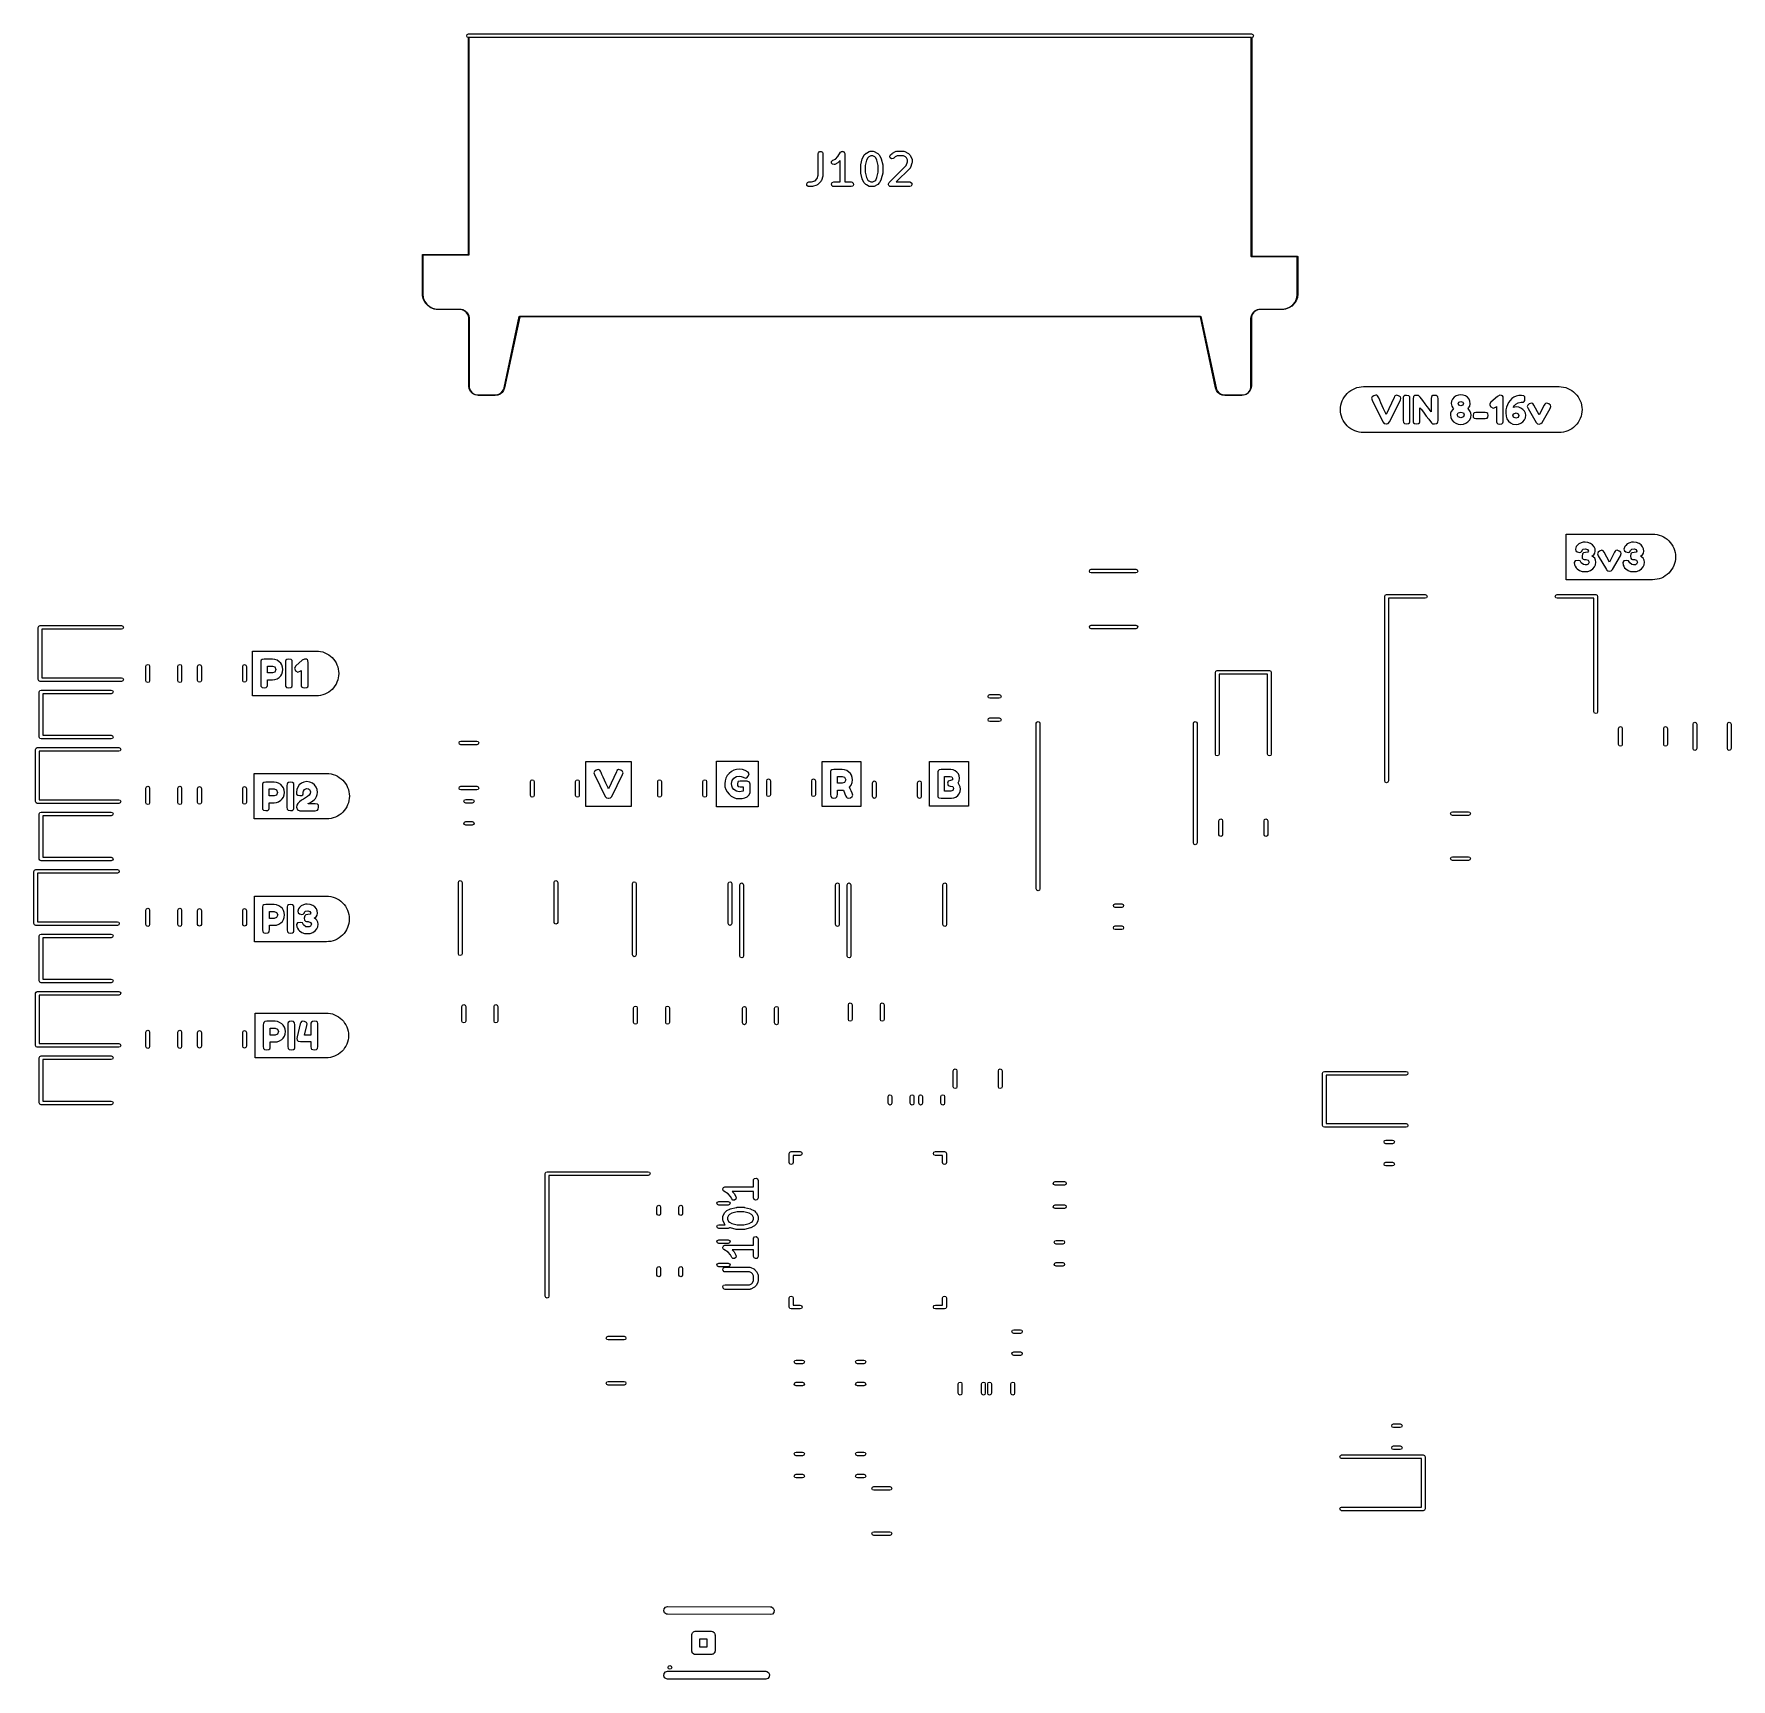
# Model space of a CAD drawing. Extents: x 39.1 to 94.4, y -76.2 to -22.6.
import ezdxf

# ---------------------------------------------------------------- set-up
doc = ezdxf.new("R2010")
doc.units = 0
doc.layers.add('BLACK', color=7, linetype='CONTINUOUS')

msp = doc.modelspace()

# ---------------------------------------------------------------- linework, layer by layer
at = {"layer": 'BLACK', "linetype": 'CONTINUOUS'}
for p, q in [((53.1771, -22.6146), (53.1947, -22.5722)), ((53.1947, -22.6571), (53.1771, -22.6146)), ((53.1947, -22.5722), (53.2371, -22.5546)), ((53.2291, -22.6713), (53.1947, -22.6571)), ((53.2291, -29.7473), (53.2291, -22.6713)), ((53.2371, -22.5546), (78.7629, -22.5546)), ((53.2451, -22.6746), (53.2451, -29.7553)), ((78.7549, -22.6746), (53.2451, -22.6746)), ((78.7549, -29.8106), (78.7549, -22.6746)), ((78.7629, -22.5546), (78.8053, -22.5722)), ((78.8053, -22.6571), (78.7709, -22.6713)), ((78.7709, -22.6713), (78.7709, -29.8026)), ((78.8053, -22.5722), (78.8229, -22.6146)), ((78.8229, -22.6146), (78.8053, -22.6571)), ((64.6393, -26.4548), (64.6438, -26.4292)), ((64.6393, -27.1569), (64.6393, -26.4548)), ((64.6438, -26.4292), (64.6768, -26.3899)), ((64.6768, -26.3899), (64.7273, -26.381)), ((64.7273, -26.381), (64.7717, -26.4066)), ((64.7717, -26.4066), (64.7893, -26.4548)), ((64.7893, -26.4548), (64.7893, -27.1691)), ((65.1937, -26.6313), (65.275, -26.5499)), ((65.275, -26.5499), (65.3662, -26.4132)), ((65.3662, -26.4132), (65.3842, -26.3944)), ((65.3842, -26.3944), (65.3883, -26.3932)), ((65.3883, -26.3932), (65.3911, -26.3899)), ((65.3911, -26.3899), (65.4125, -26.3861)), ((65.4125, -26.3861), (65.4334, -26.38)), ((65.4334, -26.38), (65.4373, -26.3817)), ((65.4373, -26.3817), (65.4416, -26.381)), ((65.4416, -26.381), (65.4604, -26.3918)), ((65.4604, -26.3918), (65.4804, -26.4006)), ((65.4804, -26.4006), (65.4823, -26.4045)), ((65.4823, -26.4045), (65.486, -26.4066)), ((65.486, -26.4066), (65.4935, -26.4271)), ((65.4935, -26.4271), (65.5031, -26.4466)), ((65.5031, -26.4466), (65.5021, -26.4508)), ((65.5021, -26.4508), (65.5036, -26.4548)), ((65.5036, -26.4548), (65.5036, -27.3798)), ((66.0758, -26.6118), (66.1234, -26.5165)), ((66.1234, -26.5165), (66.1368, -26.4985)), ((66.1368, -26.4985), (66.1374, -26.497)), ((66.1374, -26.497), (66.1851, -26.4494)), ((66.1851, -26.4494), (66.2034, -26.4365)), ((66.2034, -26.4365), (66.2046, -26.4354)), ((66.2046, -26.4354), (66.2998, -26.3877)), ((66.351, -26.5298), (66.2825, -26.5641)), ((66.2998, -26.3877), (66.3248, -26.3803)), ((66.3248, -26.3803), (66.3291, -26.3814)), ((66.3291, -26.3814), (66.3333, -26.3798)), ((66.3333, -26.3798), (66.4286, -26.3798)), ((66.4109, -26.5298), (66.351, -26.5298)), ((66.4794, -26.5641), (66.4109, -26.5298)), ((66.4286, -26.3798), (66.4542, -26.3843)), ((66.4542, -26.3843), (66.4577, -26.3872)), ((66.4577, -26.3872), (66.4621, -26.3877)), ((66.4621, -26.3877), (66.5573, -26.4354)), ((66.5573, -26.4354), (66.5754, -26.4487)), ((66.5754, -26.4487), (66.5768, -26.4494)), ((66.5768, -26.4494), (66.6245, -26.497)), ((66.6245, -26.497), (66.6373, -26.5154)), ((66.6373, -26.5154), (66.6385, -26.5165)), ((66.6385, -26.5165), (66.6861, -26.6118)), ((66.9729, -26.5435), (66.9946, -26.497)), ((66.9862, -26.5931), (66.9729, -26.5435)), ((66.9946, -26.497), (67.0422, -26.4494)), ((67.0422, -26.4494), (67.0606, -26.4365)), ((67.0606, -26.4365), (67.0617, -26.4354)), ((67.0617, -26.4354), (67.1569, -26.3877)), ((67.2082, -26.5298), (67.1397, -26.5641)), ((67.1569, -26.3877), (67.1819, -26.3803)), ((67.1819, -26.3803), (67.1863, -26.3814)), ((67.1863, -26.3814), (67.1905, -26.3798)), ((67.1905, -26.3798), (67.4286, -26.3798)), ((67.4109, -26.5298), (67.2082, -26.5298)), ((67.4794, -26.5641), (67.4109, -26.5298)), ((67.4286, -26.3798), (67.4542, -26.3843)), ((67.4542, -26.3843), (67.4577, -26.3872)), ((67.4577, -26.3872), (67.4621, -26.3877)), ((67.4621, -26.3877), (67.5573, -26.4354)), ((67.5573, -26.4354), (67.5754, -26.4487)), ((67.5754, -26.4487), (67.5768, -26.4494)), ((67.5768, -26.4494), (67.6245, -26.497)), ((67.6245, -26.497), (67.6373, -26.5154)), ((67.6373, -26.5154), (67.6385, -26.5165)), ((67.6385, -26.5165), (67.6861, -26.6118)), ((65.071, -26.7619), (65.074, -26.7107)), ((65.1015, -26.8031), (65.071, -26.7619)), ((65.074, -26.7107), (65.1093, -26.6735)), ((65.1514, -26.815), (65.1015, -26.8031)), ((65.1093, -26.6735), (65.1937, -26.6313)), ((65.1764, -26.8076), (65.1514, -26.815)), ((65.2716, -26.76), (65.1764, -26.8076)), ((65.2728, -26.7588), (65.2716, -26.76)), ((65.2911, -26.7459), (65.2728, -26.7588)), ((65.3536, -26.6835), (65.2911, -26.7459)), ((65.3536, -27.3798), (65.3536, -26.6835)), ((66.0202, -26.8358), (66.0228, -26.821)), ((66.0202, -27.0739), (66.0202, -26.8358)), ((66.0214, -27.0771), (66.0202, -27.0739)), ((66.0225, -27.0921), (66.0214, -27.0771)), ((66.0225, -26.8176), (66.0701, -26.6271)), ((66.0228, -26.821), (66.0225, -26.8176)), ((66.0701, -27.2825), (66.0225, -27.0921)), ((66.0701, -26.6271), (66.0754, -26.6153)), ((66.0754, -26.6153), (66.0758, -26.6118)), ((66.2136, -26.6715), (66.1702, -26.845)), ((66.1702, -26.845), (66.1702, -27.0646)), ((66.1702, -27.0646), (66.2136, -27.2382)), ((66.2521, -26.5945), (66.2136, -26.6715)), ((66.2825, -26.5641), (66.2521, -26.5945)), ((66.5098, -26.5945), (66.4794, -26.5641)), ((66.5483, -26.6715), (66.5098, -26.5945)), ((66.5917, -26.845), (66.5483, -26.6715)), ((66.5483, -27.2382), (66.5917, -27.0646)), ((66.5917, -27.0646), (66.5917, -26.845)), ((66.6861, -26.6118), (66.6898, -26.6242)), ((66.6898, -26.6242), (66.6918, -26.6271)), ((66.6918, -26.6271), (66.7394, -26.8176)), ((66.7394, -27.0921), (66.6918, -27.2825)), ((66.7417, -27.0739), (66.7391, -27.0886)), ((66.7391, -27.0886), (66.7394, -27.0921)), ((66.7394, -26.8176), (66.7405, -26.8325)), ((66.7405, -26.8325), (66.7417, -26.8358)), ((66.7417, -26.8358), (66.7417, -27.0739)), ((66.947, -27.4018), (67.5059, -26.8429)), ((67.0282, -26.6225), (66.9862, -26.5931)), ((67.0793, -26.618), (67.0282, -26.6225)), ((67.1007, -26.6031), (67.0793, -26.618)), ((67.1397, -26.5641), (67.1007, -26.6031)), ((67.6245, -26.9364), (67.1811, -27.3798)), ((67.5098, -26.5945), (67.4794, -26.5641)), ((67.5059, -26.8429), (67.544, -26.7284)), ((67.544, -26.663), (67.5098, -26.5945)), ((67.544, -26.7284), (67.544, -26.663)), ((67.6264, -26.9324), (67.6245, -26.9364)), ((67.6302, -26.93), (67.6264, -26.9324)), ((67.6426, -26.9071), (67.6302, -26.93)), ((67.6902, -26.7643), (67.6426, -26.9071)), ((67.6861, -26.6118), (67.6936, -26.6367)), ((67.694, -26.7405), (67.6902, -26.7626)), ((67.6902, -26.7626), (67.6902, -26.7643)), ((67.6936, -26.6367), (67.6925, -26.6411)), ((67.6925, -26.6411), (67.694, -26.6453)), ((67.694, -26.6453), (67.694, -26.7405)), ((64.2595, -27.4418), (64.2851, -27.3974)), ((64.2684, -27.4923), (64.2595, -27.4418)), ((64.3077, -27.5253), (64.2684, -27.4923)), ((64.2851, -27.3974), (64.3333, -27.3798)), ((64.3333, -27.5298), (64.3077, -27.5253)), ((64.3333, -27.3798), (64.4164, -27.3798)), ((64.4286, -27.5298), (64.3333, -27.5298)), ((64.4164, -27.3798), (64.5309, -27.3416)), ((64.4301, -27.5293), (64.4286, -27.5298)), ((64.4523, -27.526), (64.4301, -27.5293)), ((64.5951, -27.4784), (64.4523, -27.526)), ((64.5309, -27.3416), (64.6011, -27.2714)), ((64.5987, -27.4756), (64.5951, -27.4784)), ((64.6031, -27.4752), (64.5987, -27.4756)), ((64.6011, -27.2714), (64.6393, -27.1569)), ((64.6245, -27.4602), (64.6031, -27.4752)), ((64.7197, -27.365), (64.6245, -27.4602)), ((64.7216, -27.3609), (64.7197, -27.365)), ((64.7254, -27.3586), (64.7216, -27.3609)), ((64.7378, -27.3357), (64.7254, -27.3586)), ((64.7854, -27.1928), (64.7378, -27.3357)), ((64.7893, -27.1691), (64.7854, -27.1912)), ((64.7854, -27.1912), (64.7854, -27.1928)), ((65.069, -27.4418), (65.0946, -27.3974)), ((65.0779, -27.4923), (65.069, -27.4418)), ((65.1172, -27.5253), (65.0779, -27.4923)), ((65.0946, -27.3974), (65.1429, -27.3798)), ((65.1429, -27.5298), (65.1172, -27.5253)), ((65.1429, -27.3798), (65.3536, -27.3798)), ((65.7143, -27.5298), (65.1429, -27.5298)), ((65.5036, -27.3798), (65.7143, -27.3798)), ((65.7143, -27.3798), (65.7399, -27.3843)), ((65.7625, -27.5123), (65.7143, -27.5298)), ((65.7399, -27.3843), (65.7792, -27.4173)), ((65.7881, -27.4678), (65.7625, -27.5123)), ((65.7792, -27.4173), (65.7881, -27.4678)), ((66.0721, -27.2855), (66.0701, -27.2825)), ((66.0758, -27.2979), (66.0721, -27.2855)), ((66.1234, -27.3931), (66.0758, -27.2979)), ((66.1246, -27.3942), (66.1234, -27.3931)), ((66.1374, -27.4126), (66.1246, -27.3942)), ((66.1851, -27.4602), (66.1374, -27.4126)), ((66.1865, -27.4609), (66.1851, -27.4602)), ((66.2046, -27.4743), (66.1865, -27.4609)), ((66.2998, -27.5219), (66.2046, -27.4743)), ((66.2136, -27.2382), (66.2521, -27.3152)), ((66.2521, -27.3152), (66.2825, -27.3456)), ((66.2825, -27.3456), (66.351, -27.3798)), ((66.3042, -27.5224), (66.2998, -27.5219)), ((66.3077, -27.5253), (66.3042, -27.5224)), ((66.3333, -27.5298), (66.3077, -27.5253)), ((66.4286, -27.5298), (66.3333, -27.5298)), ((66.351, -27.3798), (66.4109, -27.3798)), ((66.4109, -27.3798), (66.4794, -27.3456)), ((66.4328, -27.5283), (66.4286, -27.5298)), ((66.4371, -27.5293), (66.4328, -27.5283)), ((66.4621, -27.5219), (66.4371, -27.5293)), ((66.5573, -27.4743), (66.4621, -27.5219)), ((66.4794, -27.3456), (66.5098, -27.3152)), ((66.5098, -27.3152), (66.5483, -27.2382)), ((66.5585, -27.4731), (66.5573, -27.4743)), ((66.5768, -27.4602), (66.5585, -27.4731)), ((66.6245, -27.4126), (66.5768, -27.4602)), ((66.6252, -27.4111), (66.6245, -27.4126)), ((66.6385, -27.3931), (66.6252, -27.4111)), ((66.6861, -27.2979), (66.6385, -27.3931)), ((66.6865, -27.2944), (66.6861, -27.2979)), ((66.6918, -27.2825), (66.6865, -27.2944)), ((66.9253, -27.4483), (66.9267, -27.4452)), ((66.9311, -27.4701), (66.9253, -27.4483)), ((66.9261, -27.4418), (66.9374, -27.4222)), ((66.9267, -27.4452), (66.9261, -27.4418)), ((66.935, -27.4923), (66.9311, -27.4701)), ((66.9377, -27.4945), (66.935, -27.4923)), ((66.9374, -27.4222), (66.947, -27.4018)), ((66.9386, -27.4978), (66.9377, -27.4945)), ((66.9571, -27.5108), (66.9386, -27.4978)), ((66.9743, -27.5253), (66.9571, -27.5108)), ((66.9789, -27.5261), (66.9743, -27.5253)), ((66.9806, -27.5273), (66.9789, -27.5261)), ((66.9839, -27.527), (66.9806, -27.5273)), ((67, -27.5298), (66.9839, -27.527)), ((67.619, -27.5298), (67, -27.5298)), ((67.1811, -27.3798), (67.619, -27.3798)), ((67.619, -27.3798), (67.6447, -27.3843)), ((67.6673, -27.5123), (67.619, -27.5298)), ((67.6447, -27.3843), (67.684, -27.4173)), ((67.6929, -27.4678), (67.6673, -27.5123)), ((67.684, -27.4173), (67.6929, -27.4678)), ((51.732, -29.7553), (51.7332, -29.7525)), ((51.7351, -30.9738), (51.732, -29.7553)), ((51.732, -29.7553), (51.732, -29.7553)), ((51.732, -29.7553), (51.732, -29.7553)), ((51.7332, -29.7525), (51.7343, -29.7497)), ((51.7343, -29.7497), (51.7371, -29.7485)), ((51.7343, -29.7497), (51.7343, -29.7497)), ((51.7343, -29.7497), (51.7343, -29.7497)), ((51.7371, -29.7485), (51.74, -29.7473)), ((51.74, -29.7473), (51.74, -29.7473)), ((51.74, -29.7473), (51.74, -29.7473)), ((51.74, -29.7473), (53.2291, -29.7473)), ((53.2371, -29.7633), (51.748, -29.7633)), ((51.748, -29.7633), (51.7511, -30.9737)), ((53.2428, -29.761), (53.2371, -29.7633)), ((53.2451, -29.7553), (53.2428, -29.761)), ((78.7572, -29.8162), (78.7549, -29.8106)), ((78.7629, -29.8186), (78.7572, -29.8162)), ((80.252, -29.8186), (78.7629, -29.8186)), ((78.7709, -29.8026), (80.26, -29.8026)), ((80.252, -31.029), (80.252, -29.8186)), ((80.26, -29.8026), (80.2657, -29.8049)), ((80.2657, -29.8049), (80.268, -29.8106)), ((80.268, -29.8106), (80.268, -31.029)), ((51.7351, -30.9739), (51.7351, -30.9738)), ((51.7363, -31.0946), (51.7351, -30.9739)), ((51.751, -30.9747), (51.7444, -31.0337)), ((51.7511, -30.9737), (51.7509, -30.9741)), ((51.7509, -30.9741), (51.751, -30.9747)), ((51.7663, -31.2126), (51.7363, -31.0946)), ((51.7444, -31.0337), (51.7597, -31.1514)), ((51.7597, -31.1514), (51.8027, -31.2622)), ((51.8236, -31.32), (51.7663, -31.2126)), ((51.8027, -31.2622), (51.8707, -31.3595)), ((51.9048, -31.4107), (51.8236, -31.32)), ((51.8707, -31.3595), (51.9599, -31.4379)), ((52.0052, -31.4795), (51.9048, -31.4107)), ((51.9599, -31.4379), (52.0653, -31.4928)), ((52.1191, -31.5224), (52.0052, -31.4795)), ((52.0653, -31.4928), (52.1806, -31.521)), ((52.24, -31.537), (52.1191, -31.5224)), ((52.1806, -31.521), (52.24, -31.521)), ((52.24, -31.521), (52.95, -31.521)), ((52.95, -31.521), (53.0452, -31.5361)), ((53.0452, -31.5361), (53.131, -31.5798)), ((78.869, -31.5798), (78.9548, -31.5361)), ((78.9548, -31.5361), (79.05, -31.521)), ((79.05, -31.521), (79.76, -31.521)), ((79.76, -31.521), (79.8154, -31.521)), ((79.873, -31.5243), (79.76, -31.537)), ((79.8154, -31.521), (79.9235, -31.4963)), ((79.9804, -31.4867), (79.873, -31.5243)), ((79.9235, -31.4963), (80.0234, -31.4482)), ((80.0767, -31.4262), (79.9804, -31.4867)), ((80.0234, -31.4482), (80.1101, -31.3791)), ((80.1572, -31.3457), (80.0767, -31.4262)), ((80.1101, -31.3791), (80.1792, -31.2924)), ((80.2177, -31.2494), (80.1572, -31.3457)), ((80.1792, -31.2924), (80.2273, -31.1925)), ((80.2553, -31.142), (80.2177, -31.2494)), ((80.2273, -31.1925), (80.252, -31.0844)), ((80.252, -31.0844), (80.252, -31.029)), ((80.268, -31.029), (80.2553, -31.142)), ((52.95, -31.537), (52.24, -31.537)), ((52.9962, -31.537), (52.95, -31.537)), ((53.0842, -31.5656), (52.9962, -31.537)), ((53.159, -31.62), (53.0842, -31.5656)), ((53.131, -31.5798), (53.1992, -31.648)), ((53.2134, -31.6948), (53.159, -31.62)), ((53.1992, -31.648), (53.2429, -31.7338)), ((53.242, -31.7828), (53.2134, -31.6948)), ((53.242, -31.829), (53.242, -31.7828)), ((53.242, -34.029), (53.242, -31.829)), ((53.2429, -31.7338), (53.258, -31.829)), ((53.258, -31.829), (53.258, -34.029)), ((54.393, -34.0902), (54.8914, -31.7645)), ((54.9057, -31.7741), (54.4086, -34.0935)), ((54.8914, -31.7645), (54.8927, -31.7626)), ((54.8927, -31.7626), (54.8935, -31.7605)), ((54.8935, -31.7605), (54.8943, -31.7601)), ((54.8943, -31.7601), (54.8948, -31.7594)), ((54.8948, -31.7594), (54.8971, -31.759)), ((54.8971, -31.759), (54.8992, -31.7581)), ((54.8992, -31.7581), (77.1008, -31.7581)), ((77.0943, -31.7741), (54.9057, -31.7741)), ((77.5914, -34.0935), (77.0943, -31.7741)), ((77.1008, -31.7581), (77.1029, -31.759)), ((77.1029, -31.759), (77.1052, -31.7594)), ((77.1052, -31.7594), (77.1057, -31.7601)), ((77.1057, -31.7601), (77.1065, -31.7605)), ((77.1065, -31.7605), (77.1073, -31.7626)), ((77.1073, -31.7626), (77.1086, -31.7645)), ((77.1086, -31.7645), (77.607, -34.0902)), ((78.742, -31.829), (78.7571, -31.7338)), ((78.742, -34.029), (78.742, -31.829)), ((78.7571, -31.7338), (78.8008, -31.648)), ((78.7866, -31.6948), (78.758, -31.7828)), ((78.758, -31.7828), (78.758, -31.829)), ((78.758, -31.829), (78.758, -34.029)), ((78.841, -31.62), (78.7866, -31.6948)), ((78.8008, -31.648), (78.869, -31.5798)), ((78.9158, -31.5656), (78.841, -31.62)), ((79.0038, -31.537), (78.9158, -31.5656)), ((79.05, -31.537), (79.0038, -31.537)), ((79.76, -31.537), (79.05, -31.537)), ((53.2571, -34.1242), (53.242, -34.029)), ((53.3008, -34.21), (53.2571, -34.1242)), ((53.258, -34.029), (53.258, -34.0752)), ((53.258, -34.0752), (53.2866, -34.1632)), ((53.2866, -34.1632), (53.341, -34.238)), ((53.369, -34.2782), (53.3008, -34.21)), ((53.341, -34.238), (53.4158, -34.2924)), ((53.4548, -34.3219), (53.369, -34.2782)), ((53.4158, -34.2924), (53.5038, -34.321)), ((54.1474, -34.321), (54.2244, -34.2995)), ((54.2668, -34.2925), (54.1902, -34.3257)), ((54.2244, -34.2995), (54.2928, -34.2582)), ((54.3318, -34.2401), (54.2668, -34.2925)), ((54.2928, -34.2582), (54.3475, -34.2)), ((54.3802, -34.1721), (54.3318, -34.2401)), ((54.3475, -34.2), (54.3846, -34.1293)), ((54.4086, -34.0935), (54.3802, -34.1721)), ((54.3846, -34.1293), (54.393, -34.0902)), ((54.393, -34.0902), (54.393, -34.0902)), ((54.4086, -34.0935), (54.4086, -34.0935)), ((77.6197, -34.1721), (77.5913, -34.0935)), ((77.5913, -34.0935), (77.5914, -34.0935)), ((77.5914, -34.0935), (77.5914, -34.0935)), ((77.607, -34.0902), (77.607, -34.0902)), ((77.607, -34.0902), (77.6153, -34.1293)), ((77.6153, -34.1293), (77.6524, -34.2)), ((77.6682, -34.2401), (77.6197, -34.1721)), ((77.6524, -34.2), (77.7072, -34.2582)), ((77.7331, -34.2926), (77.6682, -34.2401)), ((77.7072, -34.2582), (77.7756, -34.2996)), ((77.8098, -34.3257), (77.7331, -34.2926)), ((77.7756, -34.2996), (77.8526, -34.321)), ((78.4962, -34.321), (78.5842, -34.2924)), ((78.631, -34.2782), (78.5452, -34.3219)), ((78.5842, -34.2924), (78.659, -34.238)), ((78.6992, -34.21), (78.631, -34.2782)), ((78.659, -34.238), (78.7134, -34.1632)), ((78.7429, -34.1242), (78.6992, -34.21)), ((78.7134, -34.1632), (78.742, -34.0752)), ((78.742, -34.0752), (78.742, -34.029)), ((78.758, -34.029), (78.7429, -34.1242)), ((81.8339, -34.3252), (81.8833, -34.2708)), ((81.8833, -34.2708), (81.9377, -34.2214)), ((81.9377, -34.2214), (81.9967, -34.1777)), ((81.9967, -34.1777), (82.0597, -34.1399)), ((82.0597, -34.1399), (82.1261, -34.1085)), ((82.1261, -34.1085), (82.1952, -34.0838)), ((82.1952, -34.0838), (82.2665, -34.0659)), ((82.2665, -34.0659), (82.3391, -34.0552)), ((82.3391, -34.0552), (82.4125, -34.0515)), ((82.4125, -34.0515), (82.6771, -34.0515)), ((82.6771, -34.0515), (88.5229, -34.0515)), ((88.5229, -34.0515), (88.7875, -34.0515)), ((88.7875, -34.0515), (88.8608, -34.0552)), ((88.8608, -34.0552), (88.9335, -34.0659)), ((88.9335, -34.0659), (89.0048, -34.0838)), ((89.0048, -34.0838), (89.0739, -34.1085)), ((89.0739, -34.1085), (89.1403, -34.1399)), ((89.1403, -34.1399), (89.2033, -34.1777)), ((89.2033, -34.1777), (89.2623, -34.2214)), ((89.2623, -34.2214), (89.3167, -34.2708)), ((89.3167, -34.2708), (89.3661, -34.3252)), ((53.55, -34.337), (53.4548, -34.3219)), ((53.5038, -34.321), (53.55, -34.321)), ((53.55, -34.321), (54.1075, -34.321)), ((54.1075, -34.337), (53.55, -34.337)), ((54.1075, -34.321), (54.1075, -34.321)), ((54.1075, -34.321), (54.1075, -34.321)), ((54.1075, -34.321), (54.1474, -34.321)), ((54.1076, -34.337), (54.1075, -34.337)), ((54.1075, -34.337), (54.1075, -34.337)), ((54.1902, -34.3257), (54.1076, -34.337)), ((77.8925, -34.337), (77.8098, -34.3257)), ((77.8526, -34.321), (77.8925, -34.321)), ((77.8925, -34.321), (77.8925, -34.321)), ((77.8925, -34.321), (78.45, -34.321)), ((78.45, -34.337), (77.8925, -34.337)), ((77.8925, -34.337), (77.8925, -34.337)), ((77.8925, -34.337), (77.8925, -34.337)), ((78.45, -34.321), (78.4962, -34.321)), ((78.5452, -34.3219), (78.45, -34.337)), ((81.6641, -34.8), (81.6677, -34.7266)), ((81.6677, -34.8734), (81.6641, -34.8)), ((81.6677, -34.7266), (81.6784, -34.654)), ((81.6784, -34.654), (81.6963, -34.5827)), ((81.6963, -34.5827), (81.721, -34.5136)), ((81.721, -34.5136), (81.7524, -34.4472)), ((81.7524, -34.4472), (81.7902, -34.3842)), ((81.7902, -34.3842), (81.8339, -34.3252)), ((82.6958, -34.3879), (82.6771, -34.4304)), ((82.6771, -34.4304), (82.6961, -34.4914)), ((82.752, -34.3492), (82.6958, -34.3879)), ((82.6961, -34.4914), (83.0467, -35.2026)), ((82.8162, -34.3276), (82.752, -34.3492)), ((82.8498, -34.3326), (82.8162, -34.3276)), ((82.8714, -34.3504), (82.8498, -34.3326)), ((82.8924, -34.3841), (82.8714, -34.3504)), ((82.9093, -34.4196), (82.8924, -34.3841)), ((82.9413, -34.4895), (82.9093, -34.4196)), ((82.9821, -34.5792), (82.9413, -34.4895)), ((83.0257, -34.6743), (82.9821, -34.5792)), ((83.0695, -34.7694), (83.0257, -34.6743)), ((83.1108, -34.8591), (83.0695, -34.7694)), ((83.4099, -34.3999), (83.1559, -34.9562)), ((83.2638, -35.2026), (83.6144, -34.4914)), ((83.4277, -34.3618), (83.4099, -34.3999)), ((83.4835, -34.3276), (83.4277, -34.3618)), ((83.5585, -34.3492), (83.4835, -34.3276)), ((83.6147, -34.3879), (83.5585, -34.3492)), ((83.6144, -34.4914), (83.6334, -34.4304)), ((83.6334, -34.4304), (83.6147, -34.3879)), ((83.7052, -34.4031), (83.7033, -34.4469)), ((83.7033, -34.4469), (83.7033, -35.1531)), ((83.7172, -34.3695), (83.7052, -34.4031)), ((83.7509, -34.3438), (83.7172, -34.3695)), ((83.8163, -34.3352), (83.7509, -34.3438)), ((83.8871, -34.3469), (83.8163, -34.3352)), ((83.9217, -34.3822), (83.8871, -34.3469)), ((83.928, -34.4482), (83.9217, -34.3822)), ((83.928, -35.1543), (83.928, -34.4482)), ((84.0417, -34.3739), (84.0296, -34.4444)), ((84.0296, -34.4444), (84.0296, -35.1531)), ((84.0779, -34.3441), (84.0417, -34.3739)), ((84.1401, -34.3364), (84.0779, -34.3441)), ((84.2005, -34.3434), (84.1401, -34.3364)), ((84.2316, -34.3593), (84.2005, -34.3434)), ((84.2608, -34.3923), (84.2316, -34.3593)), ((84.2532, -35.1543), (84.2532, -34.7365)), ((84.2532, -34.7365), (84.2887, -34.7828)), ((84.3452, -34.5069), (84.2608, -34.3923)), ((84.2887, -34.7828), (84.335, -34.8437)), ((84.335, -34.8437), (84.3922, -34.9194)), ((84.4197, -34.6078), (84.3452, -34.5069)), ((84.4843, -34.6949), (84.4197, -34.6078)), ((84.5391, -34.7683), (84.4843, -34.6949)), ((84.5839, -34.8278), (84.5391, -34.7683)), ((84.6189, -34.8737), (84.5839, -34.8278)), ((84.631, -34.3739), (84.6189, -34.4444)), ((84.6189, -34.4444), (84.6189, -34.8737)), ((84.6672, -34.3441), (84.631, -34.3739)), ((84.7275, -34.3364), (84.6672, -34.3441)), ((84.7859, -34.3428), (84.7275, -34.3364)), ((84.819, -34.358), (84.7859, -34.3428)), ((84.8348, -34.3847), (84.819, -34.358)), ((84.8424, -34.4495), (84.8348, -34.3847)), ((84.8424, -35.1543), (84.8424, -34.4495)), ((85.3238, -34.7911), (85.2723, -34.8641)), ((85.2847, -34.525), (85.2742, -34.6031)), ((85.2742, -34.6031), (85.2952, -34.6914)), ((85.316, -34.4564), (85.2847, -34.525)), ((85.2952, -34.6914), (85.3289, -34.7467)), ((85.3682, -34.3974), (85.316, -34.4564)), ((85.3504, -34.767), (85.3238, -34.7911)), ((85.3289, -34.7467), (85.3504, -34.767)), ((85.4343, -34.3523), (85.3682, -34.3974)), ((85.5071, -34.3252), (85.4343, -34.3523)), ((85.5003, -34.6012), (85.5206, -34.5536)), ((85.5225, -34.6501), (85.5003, -34.6012)), ((85.5867, -34.3161), (85.5071, -34.3252)), ((85.5206, -34.5536), (85.5835, -34.532)), ((85.586, -34.673), (85.5225, -34.6501)), ((85.5835, -34.532), (85.6476, -34.5543)), ((85.6483, -34.6501), (85.586, -34.673)), ((85.666, -34.3253), (85.5867, -34.3161)), ((85.6476, -34.5543), (85.6692, -34.6019)), ((85.6692, -34.6019), (85.6483, -34.6501)), ((85.7379, -34.3528), (85.666, -34.3253)), ((85.8026, -34.3987), (85.7379, -34.3528)), ((85.8534, -34.4588), (85.8026, -34.3987)), ((85.8191, -34.767), (85.8381, -34.7467)), ((85.8477, -34.793), (85.8191, -34.767)), ((85.8381, -34.7467), (85.8756, -34.687)), ((85.8934, -34.8622), (85.8477, -34.793)), ((85.8838, -34.5291), (85.8534, -34.4588)), ((85.8756, -34.687), (85.894, -34.6095)), ((85.894, -34.6095), (85.8838, -34.5291)), ((86.5684, -34.5574), (86.5227, -34.6324)), ((86.5227, -34.6324), (86.5627, -34.7111)), ((86.5627, -34.7111), (86.6395, -34.7555)), ((86.7767, -34.3695), (86.5684, -34.5574)), ((86.6395, -34.7555), (86.7284, -34.7162)), ((86.7284, -34.7162), (86.7449, -34.7009)), ((86.7449, -34.7009), (86.7449, -35.1543)), ((86.7805, -34.3669), (86.7767, -34.3695)), ((86.8522, -34.3339), (86.7805, -34.3669)), ((86.9125, -34.3403), (86.8522, -34.3339)), ((86.9456, -34.3549), (86.9125, -34.3403)), ((86.9633, -34.3822), (86.9456, -34.3549)), ((86.9697, -34.4495), (86.9633, -34.3822)), ((86.9697, -35.1569), (86.9697, -34.4495)), ((87.0578, -34.809), (87.0522, -34.9029)), ((87.0743, -34.7216), (87.0578, -34.809)), ((87.1019, -34.6406), (87.0743, -34.7216)), ((87.1404, -34.566), (87.1019, -34.6406)), ((87.19, -34.4977), (87.1404, -34.566)), ((87.2492, -34.4392), (87.19, -34.4977)), ((87.3164, -34.3937), (87.2492, -34.4392)), ((87.3951, -34.7111), (87.3012, -34.7327)), ((87.3012, -34.7327), (87.3075, -34.7149)), ((87.3075, -34.7149), (87.331, -34.6705)), ((87.3917, -34.3612), (87.3164, -34.3937)), ((87.331, -34.6705), (87.3761, -34.6209)), ((87.3761, -34.6209), (87.4529, -34.5778)), ((87.4751, -34.3417), (87.3917, -34.3612)), ((87.4749, -34.7203), (87.3951, -34.7111)), ((87.4529, -34.5778), (87.5539, -34.56)), ((87.5467, -34.7481), (87.4749, -34.7203)), ((87.5666, -34.3352), (87.4751, -34.3417)), ((87.6104, -34.7943), (87.5467, -34.7481)), ((87.5539, -34.56), (87.6276, -34.5523)), ((87.6371, -34.3472), (87.5666, -34.3352)), ((87.6602, -34.8521), (87.6104, -34.7943)), ((87.6276, -34.5523), (87.653, -34.5358)), ((87.6669, -34.3834), (87.6371, -34.3472)), ((87.653, -34.5358), (87.6682, -34.5028)), ((87.69, -34.9145), (87.6602, -34.8521)), ((87.6745, -34.4444), (87.6669, -34.3834)), ((87.6682, -34.5028), (87.6745, -34.4444)), ((87.7673, -34.653), (87.7507, -34.6971)), ((87.7507, -34.6971), (87.7761, -34.7657)), ((87.8168, -34.612), (87.7673, -34.653)), ((87.7761, -34.7657), (88.0403, -35.2178)), ((87.893, -34.5841), (87.8168, -34.612)), ((87.9368, -34.6012), (87.893, -34.5841)), ((87.9705, -34.6527), (87.9368, -34.6012)), ((88.1368, -34.9727), (87.9705, -34.6527)), ((88.3032, -34.6527), (88.1368, -34.9727)), ((88.2346, -35.2166), (88.4975, -34.7657)), ((88.3242, -34.6178), (88.3032, -34.6527)), ((88.3464, -34.5962), (88.3242, -34.6178)), ((88.387, -34.5854), (88.3464, -34.5962)), ((88.4569, -34.612), (88.387, -34.5854)), ((88.5064, -34.6527), (88.4569, -34.612)), ((88.4975, -34.7657), (88.5229, -34.6959)), ((88.5229, -34.6959), (88.5064, -34.6527)), ((89.3661, -34.3252), (89.4098, -34.3842)), ((89.4098, -34.3842), (89.4476, -34.4472)), ((89.4476, -34.4472), (89.479, -34.5136)), ((89.479, -34.5136), (89.5037, -34.5827)), ((89.5037, -34.5827), (89.5216, -34.654)), ((89.5216, -34.654), (89.5323, -34.7266)), ((89.5323, -34.7266), (89.5359, -34.8)), ((89.5359, -34.8), (89.5323, -34.8734)), ((81.6784, -34.946), (81.6677, -34.8734)), ((81.6963, -35.0173), (81.6784, -34.946)), ((81.721, -35.0864), (81.6963, -35.0173)), ((81.7524, -35.1528), (81.721, -35.0864)), ((81.7902, -35.2158), (81.7524, -35.1528)), ((81.8339, -35.2748), (81.7902, -35.2158)), ((81.8833, -35.3292), (81.8339, -35.2748)), ((81.9377, -35.3786), (81.8833, -35.3292)), ((81.9967, -35.4223), (81.9377, -35.3786)), ((83.0467, -35.2026), (83.0892, -35.2477)), ((83.0892, -35.2477), (83.1495, -35.2648)), ((83.1421, -34.9268), (83.1108, -34.8591)), ((83.1559, -34.9562), (83.1421, -34.9268)), ((83.1495, -35.2648), (83.1622, -35.2648)), ((83.1622, -35.2648), (83.2213, -35.2477)), ((83.2213, -35.2477), (83.2638, -35.2026)), ((83.7033, -35.1531), (83.7109, -35.2178)), ((83.7109, -35.2178), (83.7445, -35.254)), ((83.7445, -35.254), (83.815, -35.2661)), ((83.815, -35.2661), (83.8804, -35.2575)), ((83.8804, -35.2575), (83.9141, -35.2318)), ((83.9141, -35.2318), (83.9261, -35.1988)), ((83.9261, -35.1988), (83.928, -35.1543)), ((84.0296, -35.1531), (84.0315, -35.1975)), ((84.0315, -35.1975), (84.0436, -35.2318)), ((84.0436, -35.2318), (84.0766, -35.2575)), ((84.0766, -35.2575), (84.1401, -35.2661)), ((84.1401, -35.2661), (84.2055, -35.2575)), ((84.2055, -35.2575), (84.2392, -35.2318)), ((84.2392, -35.2318), (84.2513, -35.1988)), ((84.2513, -35.1988), (84.2532, -35.1543)), ((84.3922, -34.9194), (84.4603, -35.0097)), ((84.4603, -35.0097), (84.5393, -35.1147)), ((84.5393, -35.1147), (84.6291, -35.2343)), ((84.6291, -35.2343), (84.6608, -35.2585)), ((84.6608, -35.2585), (84.7294, -35.2661)), ((84.7294, -35.2661), (84.7948, -35.2575)), ((84.7948, -35.2575), (84.8285, -35.2318)), ((84.8285, -35.2318), (84.8405, -35.1988)), ((84.8405, -35.1988), (84.8424, -35.1543)), ((85.2528, -34.9151), (85.2463, -34.9676)), ((85.2463, -34.9676), (85.2578, -35.057)), ((85.2723, -34.8641), (85.2528, -34.9151)), ((85.2578, -35.057), (85.2923, -35.1336)), ((85.2923, -35.1336), (85.3498, -35.1975)), ((85.3498, -35.1975), (85.4218, -35.2455)), ((85.4218, -35.2455), (85.5, -35.2743)), ((85.4711, -34.9727), (85.5003, -34.9073)), ((85.5003, -35.0388), (85.4711, -34.9727)), ((85.5, -35.2743), (85.5841, -35.2839)), ((85.5003, -34.9073), (85.5848, -34.8775)), ((85.5854, -35.0692), (85.5003, -35.0388)), ((85.5841, -35.2839), (85.6683, -35.2742)), ((85.5848, -34.8775), (85.6686, -34.9079)), ((85.6692, -35.0388), (85.5854, -35.0692)), ((85.6683, -35.2742), (85.7464, -35.2452)), ((85.6686, -34.9079), (85.6972, -34.9734)), ((85.6972, -34.9734), (85.6692, -35.0388)), ((85.7464, -35.2452), (85.8184, -35.1969)), ((85.8184, -35.1969), (85.8759, -35.1327)), ((85.8759, -35.1327), (85.9104, -35.0563)), ((85.9148, -34.9146), (85.8934, -34.8622)), ((85.9104, -35.0563), (85.9219, -34.9676)), ((85.9219, -34.9676), (85.9148, -34.9146)), ((85.9931, -34.9308), (85.9854, -34.988)), ((85.9854, -34.988), (85.9918, -35.0464)), ((85.9918, -35.0464), (86.0201, -35.0788)), ((86.0172, -34.9003), (85.9931, -34.9308)), ((86.0782, -34.8889), (86.0172, -34.9003)), ((86.0201, -35.0788), (86.0769, -35.0896)), ((86.0769, -35.0896), (86.3791, -35.0896)), ((86.3804, -34.8889), (86.0782, -34.8889)), ((86.3791, -35.0896), (86.4426, -35.0781)), ((86.4369, -34.8994), (86.3804, -34.8889)), ((86.4642, -34.9308), (86.4369, -34.8994)), ((86.4426, -35.0781), (86.4649, -35.047)), ((86.4719, -34.9892), (86.4642, -34.9308)), ((86.4649, -35.047), (86.4719, -34.9892)), ((86.7449, -35.1543), (86.7468, -35.2007)), ((86.7468, -35.2007), (86.7589, -35.2356)), ((86.7589, -35.2356), (86.7928, -35.2604)), ((86.7928, -35.2604), (86.8567, -35.2686)), ((86.8567, -35.2686), (86.9221, -35.2601)), ((86.9221, -35.2601), (86.9557, -35.2343)), ((86.9557, -35.2343), (86.9678, -35.2007)), ((86.9678, -35.2007), (86.9697, -35.1569)), ((87.0522, -34.9029), (87.0616, -35.0078)), ((87.0616, -35.0078), (87.0895, -35.099)), ((87.0895, -35.099), (87.1361, -35.1766)), ((87.1361, -35.1766), (87.201, -35.2355)), ((87.201, -35.2355), (87.2839, -35.2708)), ((87.2834, -34.9803), (87.3094, -34.9327)), ((87.2866, -35.0172), (87.2834, -34.9803)), ((87.2839, -35.2708), (87.385, -35.2826)), ((87.2986, -35.0451), (87.2866, -35.0172)), ((87.3799, -35.0743), (87.2986, -35.0451)), ((87.3094, -34.9327), (87.3843, -34.9092)), ((87.4532, -35.053), (87.3799, -35.0743)), ((87.3843, -34.9092), (87.4555, -34.9346)), ((87.385, -35.2826), (87.4679, -35.273)), ((87.4777, -34.9892), (87.4532, -35.053)), ((87.4555, -34.9346), (87.4777, -34.9892)), ((87.4679, -35.273), (87.5422, -35.2442)), ((87.5422, -35.2442), (87.6079, -35.1962)), ((87.6079, -35.1962), (87.659, -35.134)), ((87.659, -35.134), (87.6897, -35.0625)), ((87.6897, -35.0625), (87.6999, -34.9816)), ((87.6999, -34.9816), (87.69, -34.9145)), ((88.0403, -35.2178), (88.0517, -35.2318)), ((88.0517, -35.2318), (88.0867, -35.2591)), ((88.0867, -35.2591), (88.1387, -35.2724)), ((88.1387, -35.2724), (88.194, -35.2553)), ((88.194, -35.2553), (88.2346, -35.2166)), ((89.2623, -35.3786), (89.2033, -35.4223)), ((89.3167, -35.3292), (89.2623, -35.3786)), ((89.3661, -35.2748), (89.3167, -35.3292)), ((89.4098, -35.2158), (89.3661, -35.2748)), ((89.4476, -35.1528), (89.4098, -35.2158)), ((89.479, -35.0864), (89.4476, -35.1528)), ((89.5037, -35.0173), (89.479, -35.0864)), ((89.5216, -34.946), (89.5037, -35.0173)), ((89.5323, -34.8734), (89.5216, -34.946)), ((82.0597, -35.4601), (81.9967, -35.4223)), ((82.1261, -35.4915), (82.0597, -35.4601)), ((82.1952, -35.5162), (82.1261, -35.4915)), ((82.2665, -35.5341), (82.1952, -35.5162)), ((82.3391, -35.5448), (82.2665, -35.5341)), ((82.4125, -35.5485), (82.3391, -35.5448)), ((82.6771, -35.5485), (82.4125, -35.5485)), ((83.1622, -35.5485), (82.6771, -35.5485)), ((83.815, -35.5485), (83.1622, -35.5485)), ((84.7294, -35.5485), (83.815, -35.5485)), ((85.5841, -35.5485), (84.7294, -35.5485)), ((86.3791, -35.5485), (85.5841, -35.5485)), ((86.8567, -35.5485), (86.3791, -35.5485)), ((87.385, -35.5485), (86.8567, -35.5485)), ((88.1387, -35.5485), (87.385, -35.5485)), ((88.5229, -35.5485), (88.1387, -35.5485)), ((88.7875, -35.5485), (88.5229, -35.5485)), ((88.8608, -35.5448), (88.7875, -35.5485)), ((88.9335, -35.5341), (88.8608, -35.5448)), ((89.0048, -35.5162), (88.9335, -35.5341)), ((89.0739, -35.4915), (89.0048, -35.5162)), ((89.1403, -35.4601), (89.0739, -35.4915)), ((89.2033, -35.4223), (89.1403, -35.4601)), ((89.0172, -40.3453), (89.0172, -38.8547)), ((89.0172, -38.8547), (89.2818, -38.8547)), ((89.2818, -38.8547), (91.5729, -38.8547)), ((89.3491, -39.2666), (89.3199, -39.353)), ((89.3771, -39.2266), (89.3491, -39.2666)), ((89.4298, -39.1765), (89.3771, -39.2266)), ((89.5136, -39.1371), (89.4298, -39.1765)), ((89.5706, -39.1238), (89.5136, -39.1371)), ((89.6336, -39.1193), (89.5706, -39.1238)), ((89.7304, -39.1292), (89.6336, -39.1193)), ((89.8125, -39.1588), (89.7304, -39.1292)), ((89.88, -39.2082), (89.8125, -39.1588)), ((89.9301, -39.2699), (89.88, -39.2082)), ((89.9601, -39.3366), (89.9301, -39.2699)), ((90.9316, -39.2666), (90.9023, -39.353)), ((90.9595, -39.2266), (90.9316, -39.2666)), ((91.0122, -39.1765), (90.9595, -39.2266)), ((91.096, -39.1371), (91.0122, -39.1765)), ((91.153, -39.1238), (91.096, -39.1371)), ((91.216, -39.1193), (91.153, -39.1238)), ((91.3128, -39.1292), (91.216, -39.1193)), ((91.395, -39.1588), (91.3128, -39.1292)), ((91.4624, -39.2082), (91.395, -39.1588)), ((91.5125, -39.2699), (91.4624, -39.2082)), ((91.5426, -39.3366), (91.5125, -39.2699)), ((91.5729, -38.8547), (91.8375, -38.8547)), ((91.8375, -38.8547), (91.9105, -38.8583)), ((91.9105, -38.8583), (91.9829, -38.869)), ((91.9829, -38.869), (92.0538, -38.8868)), ((92.0538, -38.8868), (92.1227, -38.9115)), ((92.1227, -38.9115), (92.1888, -38.9427)), ((92.1888, -38.9427), (92.2515, -38.9803)), ((92.2515, -38.9803), (92.3103, -39.0239)), ((92.3103, -39.0239), (92.3645, -39.073)), ((92.3645, -39.073), (92.4136, -39.1272)), ((92.4136, -39.1272), (92.4572, -39.1859)), ((92.4572, -39.1859), (92.4948, -39.2487)), ((92.4948, -39.2487), (92.526, -39.3148)), ((89.3129, -39.7321), (89.2818, -39.7873)), ((89.2818, -39.7873), (89.2958, -39.8559)), ((89.4063, -39.7137), (89.3129, -39.7321)), ((89.3199, -39.353), (89.3358, -39.3984)), ((89.3358, -39.3984), (89.3834, -39.4381)), ((89.3834, -39.4381), (89.4533, -39.4609)), ((89.4736, -39.7264), (89.4063, -39.7137)), ((89.4533, -39.4609), (89.5015, -39.4451)), ((89.5117, -39.7924), (89.4736, -39.7264)), ((89.5015, -39.4451), (89.5371, -39.3974)), ((89.5815, -39.8534), (89.5117, -39.7924)), ((89.5476, -39.5019), (89.5358, -39.5727)), ((89.5358, -39.5727), (89.5444, -39.6378)), ((89.5371, -39.3974), (89.5447, -39.3822)), ((89.5444, -39.6378), (89.5701, -39.6705)), ((89.5447, -39.3822), (89.5777, -39.3517)), ((89.5828, -39.4673), (89.5476, -39.5019)), ((89.5701, -39.6705), (89.6031, -39.6832)), ((89.5777, -39.3517), (89.6495, -39.3365)), ((89.6489, -39.4609), (89.5828, -39.4673)), ((89.6031, -39.6832), (89.6609, -39.6857)), ((89.7212, -39.4486), (89.6489, -39.4609)), ((89.6495, -39.3365), (89.72, -39.3606)), ((89.6609, -39.6857), (89.7346, -39.7118)), ((89.7339, -39.8337), (89.6933, -39.8542)), ((89.72, -39.3606), (89.7454, -39.4114)), ((89.7454, -39.4114), (89.7212, -39.4486)), ((89.7657, -39.7721), (89.7339, -39.8337)), ((89.7346, -39.7118), (89.7657, -39.7721)), ((89.8711, -39.5689), (89.9261, -39.529)), ((89.8711, -39.5778), (89.8711, -39.5689)), ((89.9086, -39.6051), (89.8711, -39.5778)), ((89.9486, -39.6464), (89.9086, -39.6051)), ((89.9261, -39.529), (89.9592, -39.4755)), ((89.98, -39.7035), (89.9486, -39.6464)), ((89.9592, -39.4755), (89.9702, -39.4082)), ((89.9702, -39.4082), (89.9601, -39.3366)), ((89.9792, -39.8536), (89.9905, -39.7683)), ((89.9905, -39.7683), (89.98, -39.7035)), ((90.0578, -39.4511), (90.0413, -39.4952)), ((90.0413, -39.4952), (90.0667, -39.5638)), ((90.1073, -39.4101), (90.0578, -39.4511)), ((90.0667, -39.5638), (90.3308, -40.0159)), ((90.1835, -39.3822), (90.1073, -39.4101)), ((90.2273, -39.3993), (90.1835, -39.3822)), ((90.261, -39.4508), (90.2273, -39.3993)), ((90.4274, -39.7708), (90.261, -39.4508)), ((90.5937, -39.4508), (90.4274, -39.7708)), ((90.5252, -40.0147), (90.788, -39.5638)), ((90.6147, -39.4158), (90.5937, -39.4508)), ((90.6369, -39.3943), (90.6147, -39.4158)), ((90.6776, -39.3835), (90.6369, -39.3943)), ((90.7474, -39.4101), (90.6776, -39.3835)), ((90.7969, -39.4508), (90.7474, -39.4101)), ((90.788, -39.5638), (90.8134, -39.494)), ((90.8134, -39.494), (90.7969, -39.4508)), ((90.8954, -39.7321), (90.8642, -39.7873)), ((90.8642, -39.7873), (90.8782, -39.8559)), ((90.9887, -39.7137), (90.8954, -39.7321)), ((90.9023, -39.353), (90.9182, -39.3984)), ((90.9182, -39.3984), (90.9658, -39.4381)), ((90.9658, -39.4381), (91.0357, -39.4609)), ((91.056, -39.7264), (90.9887, -39.7137)), ((91.0357, -39.4609), (91.084, -39.4451)), ((91.0941, -39.7924), (91.056, -39.7264)), ((91.084, -39.4451), (91.1195, -39.3974)), ((91.164, -39.8534), (91.0941, -39.7924)), ((91.13, -39.5019), (91.1182, -39.5727)), ((91.1182, -39.5727), (91.1268, -39.6378)), ((91.1195, -39.3974), (91.1271, -39.3822)), ((91.1268, -39.6378), (91.1525, -39.6705)), ((91.1271, -39.3822), (91.1602, -39.3517)), ((91.1652, -39.4673), (91.13, -39.5019)), ((91.1525, -39.6705), (91.1856, -39.6832)), ((91.1602, -39.3517), (91.2319, -39.3365)), ((91.2313, -39.4609), (91.1652, -39.4673)), ((91.1856, -39.6832), (91.2433, -39.6857)), ((91.3037, -39.4486), (91.2313, -39.4609)), ((91.2319, -39.3365), (91.3024, -39.3606)), ((91.2433, -39.6857), (91.317, -39.7118)), ((91.3164, -39.8337), (91.2757, -39.8542)), ((91.3024, -39.3606), (91.3278, -39.4114)), ((91.3278, -39.4114), (91.3037, -39.4486)), ((91.3481, -39.7721), (91.3164, -39.8337)), ((91.317, -39.7118), (91.3481, -39.7721)), ((91.4535, -39.5689), (91.5086, -39.529)), ((91.4535, -39.5778), (91.4535, -39.5689)), ((91.491, -39.6051), (91.4535, -39.5778)), ((91.531, -39.6464), (91.491, -39.6051)), ((91.5086, -39.529), (91.5416, -39.4755)), ((91.5624, -39.7035), (91.531, -39.6464)), ((91.5416, -39.4755), (91.5526, -39.4082)), ((91.5526, -39.4082), (91.5426, -39.3366)), ((91.5616, -39.8536), (91.5729, -39.7683)), ((91.5729, -39.7683), (91.5624, -39.7035)), ((92.526, -39.3148), (92.5507, -39.3837)), ((92.5507, -39.8163), (92.526, -39.8852)), ((92.5507, -39.3837), (92.5684, -39.4546)), ((92.5684, -39.7454), (92.5507, -39.8163)), ((92.5684, -39.4546), (92.5792, -39.5269)), ((92.5792, -39.673), (92.5684, -39.7454)), ((92.5792, -39.5269), (92.5828, -39.6)), ((92.5828, -39.6), (92.5792, -39.673)), ((73.4779, -40.065), (73.4955, -40.0226)), ((73.4955, -40.1074), (73.4779, -40.065)), ((73.4955, -40.0226), (73.5379, -40.005)), ((73.5379, -40.125), (73.4955, -40.1074)), ((73.5379, -40.005), (74.9921, -40.005)), ((74.9921, -40.125), (73.5379, -40.125)), ((74.9921, -40.005), (75.0345, -40.0226)), ((75.0345, -40.1074), (74.9921, -40.125)), ((75.0345, -40.0226), (75.0521, -40.065)), ((75.0521, -40.065), (75.0345, -40.1074)), ((89.2818, -40.3453), (89.0172, -40.3453)), ((89.6336, -40.3453), (89.2818, -40.3453)), ((89.2958, -39.8559), (89.2983, -39.8686)), ((89.2983, -39.8686), (89.3123, -39.9016)), ((89.3123, -39.9016), (89.3437, -39.9521)), ((89.3437, -39.9521), (89.3796, -39.9918)), ((89.3796, -39.9918), (89.453, -40.0412)), ((89.453, -40.0412), (89.5377, -40.0708)), ((89.5377, -40.0708), (89.6336, -40.0807)), ((89.6349, -39.861), (89.5815, -39.8534)), ((89.6336, -40.0807), (89.7303, -40.0709)), ((90.4293, -40.3453), (89.6336, -40.3453)), ((89.6933, -39.8542), (89.6349, -39.861)), ((89.7303, -40.0709), (89.8154, -40.0415)), ((89.8154, -40.0415), (89.8889, -39.9924)), ((89.8889, -39.9924), (89.9453, -39.9283)), ((89.9453, -39.9283), (89.9792, -39.8536)), ((90.3308, -40.0159), (90.3423, -40.0299)), ((90.3423, -40.0299), (90.3772, -40.0572)), ((90.3772, -40.0572), (90.4293, -40.0705)), ((90.4293, -40.0705), (90.4845, -40.0534)), ((91.216, -40.3453), (90.4293, -40.3453)), ((90.4845, -40.0534), (90.5252, -40.0147)), ((90.8782, -39.8559), (90.8808, -39.8686)), ((90.8808, -39.8686), (90.8947, -39.9016)), ((90.8947, -39.9016), (90.9262, -39.9521)), ((90.9262, -39.9521), (90.962, -39.9918)), ((90.962, -39.9918), (91.0354, -40.0412)), ((91.0354, -40.0412), (91.1201, -40.0708)), ((91.1201, -40.0708), (91.216, -40.0807)), ((91.2173, -39.861), (91.164, -39.8534)), ((91.216, -40.0807), (91.3127, -40.0709)), ((91.5729, -40.3453), (91.216, -40.3453)), ((91.2757, -39.8542), (91.2173, -39.861)), ((91.3127, -40.0709), (91.3978, -40.0415)), ((91.3978, -40.0415), (91.4713, -39.9924)), ((91.4713, -39.9924), (91.5277, -39.9283)), ((91.5277, -39.9283), (91.5616, -39.8536)), ((91.8375, -40.3453), (91.5729, -40.3453)), ((91.9105, -40.3417), (91.8375, -40.3453)), ((91.9829, -40.331), (91.9105, -40.3417)), ((92.0538, -40.3132), (91.9829, -40.331)), ((92.1227, -40.2885), (92.0538, -40.3132)), ((92.1888, -40.2573), (92.1227, -40.2885)), ((92.2515, -40.2197), (92.1888, -40.2573)), ((92.3103, -40.1761), (92.2515, -40.2197)), ((92.3645, -40.127), (92.3103, -40.1761)), ((92.4136, -40.0728), (92.3645, -40.127)), ((92.4572, -40.0141), (92.4136, -40.0728)), ((92.4948, -39.9513), (92.4572, -40.0141)), ((92.526, -39.8852), (92.4948, -39.9513)), ((83.105, -40.89), (83.1226, -40.8476)), ((83.105, -46.9), (83.105, -40.89)), ((83.1226, -40.8476), (83.165, -40.83)), ((83.165, -40.83), (84.425, -40.83)), ((84.425, -40.83), (84.4674, -40.8476)), ((84.4674, -40.9324), (84.425, -40.95)), ((84.4674, -40.8476), (84.485, -40.89)), ((84.485, -40.89), (84.4674, -40.9324)), ((88.665, -40.89), (88.6826, -40.8476)), ((88.6826, -40.9324), (88.665, -40.89)), ((88.6826, -40.8476), (88.725, -40.83)), ((88.725, -40.95), (88.6826, -40.9324)), ((88.725, -40.83), (89.985, -40.83)), ((89.985, -40.83), (90.0274, -40.8476)), ((90.0274, -40.8476), (90.045, -40.89)), ((90.045, -40.89), (90.045, -44.65)), ((84.425, -40.95), (83.225, -40.95)), ((83.225, -40.95), (83.225, -46.9)), ((89.925, -40.95), (88.725, -40.95)), ((89.925, -44.65), (89.925, -40.95)), ((39.205, -41.9), (39.2226, -41.8576)), ((39.205, -43.6), (39.205, -41.9)), ((39.2226, -41.8576), (39.265, -41.84)), ((39.265, -41.84), (41.925, -41.84)), ((41.925, -41.96), (39.325, -41.96)), ((39.325, -41.96), (39.325, -43.54)), ((41.925, -41.84), (41.9674, -41.8576)), ((41.9674, -41.9424), (41.925, -41.96)), ((41.9674, -41.8576), (41.985, -41.9)), ((41.985, -41.9), (41.9674, -41.9424)), ((73.4779, -41.885), (73.4955, -41.8426)), ((73.4955, -41.9274), (73.4779, -41.885)), ((73.4955, -41.8426), (73.5379, -41.825)), ((73.5379, -41.945), (73.4955, -41.9274)), ((73.5379, -41.825), (74.9921, -41.825)), ((74.9921, -41.945), (73.5379, -41.945)), ((74.9921, -41.825), (75.0345, -41.8426)), ((75.0345, -41.9274), (74.9921, -41.945)), ((75.0345, -41.8426), (75.0521, -41.885)), ((75.0521, -41.885), (75.0345, -41.9274)), ((42.7175, -43.1627), (42.7351, -43.1203)), ((42.7351, -43.1203), (42.7775, -43.1027)), ((42.7775, -43.1027), (42.8199, -43.1203)), ((42.8199, -43.1203), (42.8375, -43.1627)), ((43.7625, -43.1627), (43.7801, -43.1203)), ((43.7801, -43.1203), (43.8225, -43.1027)), ((43.8225, -43.1027), (43.8649, -43.1203)), ((43.8649, -43.1203), (43.8825, -43.1627)), ((44.405, -43.1729), (44.4226, -43.1305)), ((44.4226, -43.1305), (44.465, -43.1129)), ((44.465, -43.1129), (44.5074, -43.1305)), ((44.5074, -43.1305), (44.525, -43.1729)), ((45.875, -43.1729), (45.8926, -43.1305)), ((45.8926, -43.1305), (45.935, -43.1129)), ((45.935, -43.1129), (45.9774, -43.1305)), ((45.9774, -43.1305), (45.995, -43.1729)), ((46.1973, -44.1319), (46.1973, -42.6681)), ((46.1973, -42.6681), (46.4619, -42.6681)), ((46.4619, -42.6681), (48.0062, -42.6681)), ((46.4638, -43.0019), (46.4619, -43.0457)), ((46.4619, -43.0457), (46.4619, -43.7505)), ((46.4758, -42.9682), (46.4638, -43.0019)), ((46.5095, -42.9425), (46.4758, -42.9682)), ((46.5749, -42.9339), (46.5095, -42.9425)), ((46.8467, -42.9339), (46.5749, -42.9339)), ((46.9205, -42.9429), (46.8467, -42.9339)), ((46.9929, -42.97), (46.9205, -42.9429)), ((47.0638, -43.0152), (46.9929, -42.97)), ((47.1112, -43.0615), (47.0638, -43.0152)), ((47.1489, -43.1219), (47.1112, -43.0615)), ((47.1737, -43.193), (47.1489, -43.1219)), ((47.2664, -43.0019), (47.2645, -43.0457)), ((47.2645, -43.0457), (47.2645, -43.7518)), ((47.2785, -42.9682), (47.2664, -43.0019)), ((47.3121, -42.9425), (47.2785, -42.9682)), ((47.3775, -42.9339), (47.3121, -42.9425)), ((47.4483, -42.9457), (47.3775, -42.9339)), ((47.4829, -42.9809), (47.4483, -42.9457)), ((47.4893, -43.0469), (47.4829, -42.9809)), ((47.4893, -43.7531), (47.4893, -43.0469)), ((47.8131, -42.9682), (47.6049, -43.1562)), ((47.817, -42.9657), (47.8131, -42.9682)), ((47.8887, -42.9326), (47.817, -42.9657)), ((47.949, -42.939), (47.8887, -42.9326)), ((47.9821, -42.9536), (47.949, -42.939)), ((47.9998, -42.9809), (47.9821, -42.9536)), ((48.0062, -43.0482), (47.9998, -42.9809)), ((48.0062, -42.6681), (48.2708, -42.6681)), ((48.0062, -43.7556), (48.0062, -43.0482)), ((48.2708, -42.6681), (48.3425, -42.6716)), ((48.3425, -42.6716), (48.4136, -42.6821)), ((48.4136, -42.6821), (48.4832, -42.6996)), ((48.4832, -42.6996), (48.5509, -42.7238)), ((48.5509, -42.7238), (48.6158, -42.7545)), ((48.6158, -42.7545), (48.6774, -42.7914)), ((48.6774, -42.7914), (48.7351, -42.8342)), ((48.7351, -42.8342), (48.7883, -42.8824)), ((48.7883, -42.8824), (48.8366, -42.9357)), ((48.8366, -42.9357), (48.8794, -42.9934)), ((48.8794, -42.9934), (48.9163, -43.055)), ((48.9163, -43.055), (48.947, -43.1199)), ((48.947, -43.1199), (48.9712, -43.1875)), ((39.2226, -43.6424), (39.205, -43.6)), ((39.265, -43.66), (39.2226, -43.6424)), ((41.925, -43.66), (39.265, -43.66)), ((39.325, -43.54), (41.925, -43.54)), ((41.925, -43.54), (41.9674, -43.5576)), ((41.9674, -43.6424), (41.925, -43.66)), ((41.9674, -43.5576), (41.985, -43.6)), ((41.985, -43.6), (41.9674, -43.6424)), ((42.7175, -43.6373), (42.7175, -43.1627)), ((42.7351, -43.6797), (42.7175, -43.6373)), ((42.7775, -43.6973), (42.7351, -43.6797)), ((42.8199, -43.6797), (42.7775, -43.6973)), ((42.8375, -43.6373), (42.8199, -43.6797)), ((42.8375, -43.1627), (42.8375, -43.6373)), ((43.7625, -43.6373), (43.7625, -43.1627)), ((43.7801, -43.6797), (43.7625, -43.6373)), ((43.8225, -43.6973), (43.7801, -43.6797)), ((43.8649, -43.6797), (43.8225, -43.6973)), ((43.8825, -43.6373), (43.8649, -43.6797)), ((43.8825, -43.1627), (43.8825, -43.6373)), ((44.405, -43.6271), (44.405, -43.1729)), ((44.4226, -43.6695), (44.405, -43.6271)), ((44.465, -43.6871), (44.4226, -43.6695)), ((44.5074, -43.6695), (44.465, -43.6871)), ((44.525, -43.6271), (44.5074, -43.6695)), ((44.525, -43.1729), (44.525, -43.6271)), ((45.875, -43.6271), (45.875, -43.1729)), ((45.8926, -43.6695), (45.875, -43.6271)), ((45.935, -43.6871), (45.8926, -43.6695)), ((45.9774, -43.6695), (45.935, -43.6871)), ((45.995, -43.6271), (45.9774, -43.6695)), ((45.995, -43.1729), (45.995, -43.6271)), ((46.6867, -43.3835), (46.6867, -43.1587)), ((46.6867, -43.1587), (46.8454, -43.1587)), ((46.8467, -43.3835), (46.6867, -43.3835)), ((46.6867, -43.7518), (46.6867, -43.6083)), ((46.6867, -43.6083), (46.8454, -43.6083)), ((46.8454, -43.1587), (46.9216, -43.1873)), ((46.8454, -43.6083), (46.9199, -43.5992)), ((46.9216, -43.3556), (46.8467, -43.3835)), ((46.9199, -43.5992), (46.9927, -43.5722)), ((46.9216, -43.1873), (46.9584, -43.2717)), ((46.9584, -43.2717), (46.9216, -43.3556)), ((46.9927, -43.5722), (47.0638, -43.527)), ((47.0638, -43.527), (47.1112, -43.4808)), ((47.1112, -43.4808), (47.1489, -43.421)), ((47.1489, -43.421), (47.1737, -43.3503)), ((47.182, -43.2717), (47.1737, -43.193)), ((47.1737, -43.3503), (47.182, -43.2717)), ((47.6049, -43.1562), (47.5591, -43.2311)), ((47.5591, -43.2311), (47.5992, -43.3098)), ((47.5992, -43.3098), (47.676, -43.3543)), ((47.676, -43.3543), (47.7649, -43.3149)), ((47.7649, -43.3149), (47.7814, -43.2997)), ((47.7814, -43.2997), (47.7814, -43.7531)), ((48.947, -43.6801), (48.9163, -43.745)), ((48.9712, -43.6125), (48.947, -43.6801)), ((48.9712, -43.1875), (48.9887, -43.2572)), ((48.9887, -43.5428), (48.9712, -43.6125)), ((48.9887, -43.2572), (48.9992, -43.3283)), ((48.9992, -43.4717), (48.9887, -43.5428)), ((48.9992, -43.3283), (49.0027, -43.4)), ((49.0027, -43.4), (48.9992, -43.4717)), ((77.585, -43.3675), (77.6026, -43.3251)), ((77.585, -46.0275), (77.585, -43.3675)), ((77.6026, -43.3251), (77.645, -43.3075)), ((77.645, -43.3075), (79.345, -43.3075)), ((79.285, -43.4275), (77.705, -43.4275)), ((77.705, -43.4275), (77.705, -46.0275)), ((79.285, -46.0275), (79.285, -43.4275)), ((79.345, -43.3075), (79.3874, -43.3251)), ((79.3874, -43.3251), (79.405, -43.3675)), ((79.405, -43.3675), (79.405, -46.0275)), ((39.2425, -44.0025), (39.2601, -43.9601)), ((39.2425, -45.4725), (39.2425, -44.0025)), ((39.2601, -43.9601), (39.3025, -43.9425)), ((39.3025, -43.9425), (41.5875, -43.9425)), ((41.5875, -44.0625), (39.3625, -44.0625)), ((39.3625, -44.0625), (39.3625, -45.4125)), ((41.5875, -43.9425), (41.6299, -43.9601)), ((41.6299, -44.0449), (41.5875, -44.0625)), ((41.6299, -43.9601), (41.6475, -44.0025)), ((41.6475, -44.0025), (41.6299, -44.0449)), ((46.4619, -44.1319), (46.1973, -44.1319)), ((46.4619, -43.7505), (46.4695, -43.8166)), ((46.5736, -44.1319), (46.4619, -44.1319)), ((46.4695, -43.8166), (46.5031, -43.8518)), ((46.5031, -43.8518), (46.5736, -43.8635)), ((46.5736, -43.8635), (46.639, -43.855)), ((47.3763, -44.1319), (46.5736, -44.1319)), ((46.639, -43.855), (46.6727, -43.8293)), ((46.6727, -43.8293), (46.6848, -43.7956)), ((46.6848, -43.7956), (46.6867, -43.7518)), ((47.2645, -43.7518), (47.2721, -43.8166)), ((47.2721, -43.8166), (47.3058, -43.8528)), ((47.3058, -43.8528), (47.3763, -43.8648)), ((47.3763, -43.8648), (47.4417, -43.8562)), ((47.8932, -44.1319), (47.3763, -44.1319)), ((47.4417, -43.8562), (47.4753, -43.8305)), ((47.4753, -43.8305), (47.4874, -43.7975)), ((47.4874, -43.7975), (47.4893, -43.7531)), ((47.7814, -43.7531), (47.7833, -43.7994)), ((47.7833, -43.7994), (47.7954, -43.8343)), ((47.7954, -43.8343), (47.8293, -43.8591)), ((47.8293, -43.8591), (47.8932, -43.8674)), ((47.8932, -43.8674), (47.9586, -43.8588)), ((48.0062, -44.1319), (47.8932, -44.1319)), ((47.9586, -43.8588), (47.9922, -43.8331)), ((47.9922, -43.8331), (48.0043, -43.7994)), ((48.0043, -43.7994), (48.0062, -43.7556)), ((48.2708, -44.1319), (48.0062, -44.1319)), ((48.3425, -44.1284), (48.2708, -44.1319)), ((48.4136, -44.1179), (48.3425, -44.1284)), ((48.4832, -44.1004), (48.4136, -44.1179)), ((48.5509, -44.0762), (48.4832, -44.1004)), ((48.6158, -44.0455), (48.5509, -44.0762)), ((48.6774, -44.0086), (48.6158, -44.0455)), ((48.7351, -43.9658), (48.6774, -44.0086)), ((48.7883, -43.9176), (48.7351, -43.9658)), ((48.8366, -43.8643), (48.7883, -43.9176)), ((48.8794, -43.8066), (48.8366, -43.8643)), ((48.9163, -43.745), (48.8794, -43.8066)), ((70.1714, -44.1475), (70.1889, -44.1051)), ((70.1889, -44.1899), (70.1714, -44.1475)), ((70.1889, -44.1051), (70.2314, -44.0875)), ((70.2314, -44.2075), (70.1889, -44.1899)), ((70.2314, -44.0875), (70.5386, -44.0875)), ((70.5386, -44.2075), (70.2314, -44.2075)), ((70.5386, -44.0875), (70.5811, -44.1051)), ((70.5811, -44.1899), (70.5386, -44.2075)), ((70.5811, -44.1051), (70.5986, -44.1475)), ((70.5986, -44.1475), (70.5811, -44.1899)), ((89.9426, -44.6924), (89.925, -44.65)), ((89.985, -44.71), (89.9426, -44.6924)), ((90.0274, -44.6924), (89.985, -44.71)), ((90.045, -44.65), (90.0274, -44.6924)), ((70.1714, -44.9075), (70.1889, -44.8651)), ((70.1889, -44.9499), (70.1714, -44.9075)), ((70.1889, -44.8651), (70.2314, -44.8475)), ((70.2314, -44.9675), (70.1889, -44.9499)), ((70.2314, -44.8475), (70.5386, -44.8475)), ((70.5386, -44.9675), (70.2314, -44.9675)), ((70.5386, -44.8475), (70.5811, -44.8651)), ((70.5811, -44.9499), (70.5386, -44.9675)), ((70.5811, -44.8651), (70.5986, -44.9075)), ((70.5986, -44.9075), (70.5811, -44.9499)), ((71.745, -45.025), (71.7626, -44.9826)), ((71.745, -46.975), (71.745, -45.025)), ((71.7626, -44.9826), (71.805, -44.965)), ((71.805, -44.965), (71.8474, -44.9826)), ((71.8474, -44.9826), (71.865, -45.025)), ((71.865, -45.025), (71.865, -46.975)), ((76.865, -45.025), (76.8826, -44.9826)), ((76.865, -46.975), (76.865, -45.025)), ((76.8826, -44.9826), (76.925, -44.965)), ((76.925, -44.965), (76.9674, -44.9826)), ((76.9674, -44.9826), (76.985, -45.025)), ((76.985, -45.025), (76.985, -46.975)), ((90.73, -45.1887), (90.7476, -45.1463)), ((90.73, -45.7113), (90.73, -45.1887)), ((90.7476, -45.1463), (90.79, -45.1287)), ((90.79, -45.1287), (90.8324, -45.1463)), ((90.8324, -45.1463), (90.85, -45.1887)), ((90.85, -45.1887), (90.85, -45.7113)), ((92.2, -45.1887), (92.2176, -45.1463)), ((92.2, -45.7113), (92.2, -45.1887)), ((92.2176, -45.1463), (92.26, -45.1287)), ((92.26, -45.1287), (92.3024, -45.1463)), ((92.3024, -45.1463), (92.32, -45.1887)), ((92.32, -45.1887), (92.32, -45.7113)), ((93.155, -45.0504), (93.1726, -45.008)), ((93.155, -45.8496), (93.155, -45.0504)), ((93.1726, -45.008), (93.215, -44.9904)), ((93.215, -44.9904), (93.2574, -45.008)), ((93.2574, -45.008), (93.275, -45.0504)), ((93.275, -45.0504), (93.275, -45.8496)), ((94.275, -45.0504), (94.2926, -45.008)), ((94.275, -45.8496), (94.275, -45.0504)), ((94.2926, -45.008), (94.335, -44.9904)), ((94.335, -44.9904), (94.3774, -45.008)), ((94.3774, -45.008), (94.395, -45.0504)), ((94.395, -45.0504), (94.395, -45.8496)), ((39.1175, -45.875), (39.1351, -45.8326)), ((39.1175, -47.575), (39.1175, -45.875)), ((39.1351, -45.8326), (39.1775, -45.815)), ((39.1775, -45.815), (41.8375, -45.815)), ((39.2601, -45.5149), (39.2425, -45.4725)), ((39.2425, -45.4725), (39.2425, -45.4725)), ((39.3025, -45.5325), (39.2601, -45.5149)), ((41.5875, -45.5325), (39.3025, -45.5325)), ((39.3625, -45.4125), (41.5875, -45.4125)), ((41.5875, -45.4125), (41.6299, -45.4301)), ((41.6299, -45.5149), (41.5875, -45.5325)), ((41.6299, -45.4301), (41.6475, -45.4725)), ((41.6475, -45.4725), (41.6299, -45.5149)), ((41.8375, -45.815), (41.8799, -45.8326)), ((41.8799, -45.9174), (41.8375, -45.935)), ((41.8799, -45.8326), (41.8975, -45.875)), ((41.8975, -45.875), (41.8799, -45.9174)), ((52.9287, -45.665), (52.9463, -45.6226)), ((52.9463, -45.7074), (52.9287, -45.665)), ((52.9463, -45.6226), (52.9887, -45.605)), ((52.9887, -45.725), (52.9463, -45.7074)), ((52.9887, -45.605), (53.5113, -45.605)), ((53.5113, -45.725), (52.9887, -45.725)), ((53.5113, -45.605), (53.5537, -45.6226)), ((53.5537, -45.7074), (53.5113, -45.725)), ((53.5537, -45.6226), (53.5713, -45.665)), ((53.5713, -45.665), (53.5537, -45.7074)), ((90.7476, -45.7537), (90.73, -45.7113)), ((90.79, -45.7713), (90.7476, -45.7537)), ((90.8324, -45.7537), (90.79, -45.7713)), ((90.85, -45.7113), (90.8324, -45.7537)), ((92.2176, -45.7537), (92.2, -45.7113)), ((92.26, -45.7713), (92.2176, -45.7537)), ((92.3024, -45.7537), (92.26, -45.7713)), ((92.32, -45.7113), (92.3024, -45.7537)), ((93.1726, -45.892), (93.155, -45.8496)), ((93.215, -45.9096), (93.1726, -45.892)), ((93.2574, -45.892), (93.215, -45.9096)), ((93.275, -45.8496), (93.2574, -45.892)), ((94.2926, -45.892), (94.275, -45.8496)), ((94.335, -45.9096), (94.2926, -45.892)), ((94.3774, -45.892), (94.335, -45.9096)), ((94.395, -45.8496), (94.3774, -45.892)), ((41.8375, -45.935), (39.2375, -45.935)), ((39.2375, -45.935), (39.2375, -47.515)), ((57.0573, -47.7332), (57.0573, -46.2668)), ((57.0573, -46.2668), (57.3218, -46.2668)), ((57.3218, -46.2668), (58.2782, -46.2668)), ((58.2782, -46.2668), (58.5427, -46.2668)), ((58.5427, -46.2668), (58.5427, -47.7332)), ((61.3233, -47.7446), (61.3233, -46.2554)), ((61.3233, -46.2554), (61.5879, -46.2554)), ((61.5879, -46.2554), (62.4121, -46.2554)), ((62.4121, -46.2554), (62.6767, -46.2554)), ((62.6767, -46.2554), (62.6767, -47.7446)), ((64.7697, -47.7338), (64.7697, -46.2662)), ((64.7697, -46.2662), (65.0342, -46.2662)), ((65.0342, -46.2662), (65.7658, -46.2662)), ((65.7658, -46.2662), (66.0303, -46.2662)), ((66.0303, -46.2662), (66.0303, -47.7338)), ((68.2665, -47.73), (68.2665, -46.27)), ((68.2665, -46.27), (68.5311, -46.27)), ((68.5311, -46.27), (69.2689, -46.27)), ((69.2689, -46.27), (69.5335, -46.27)), ((69.5335, -46.27), (69.5335, -47.73)), ((77.6026, -46.0699), (77.585, -46.0275)), ((77.645, -46.0875), (77.6026, -46.0699)), ((77.6874, -46.0699), (77.645, -46.0875)), ((77.705, -46.0275), (77.6874, -46.0699)), ((79.3026, -46.0699), (79.285, -46.0275)), ((79.345, -46.0875), (79.3026, -46.0699)), ((79.3874, -46.0699), (79.345, -46.0875)), ((79.405, -46.0275), (79.3874, -46.0699)), ((46.25, -48.1383), (46.25, -46.6617)), ((46.25, -46.6617), (46.5145, -46.6617)), ((46.5145, -46.6617), (48.3472, -46.6617)), ((46.5165, -47.0082), (46.5145, -47.052)), ((46.5285, -46.9746), (46.5165, -47.0082)), ((46.5622, -46.9488), (46.5285, -46.9746)), ((46.6276, -46.9403), (46.5622, -46.9488)), ((46.8994, -46.9403), (46.6276, -46.9403)), ((46.9732, -46.9493), (46.8994, -46.9403)), ((47.0455, -46.9764), (46.9732, -46.9493)), ((47.1165, -47.0215), (47.0455, -46.9764)), ((47.1638, -47.0679), (47.1165, -47.0215)), ((47.3191, -47.0082), (47.3172, -47.052)), ((47.3312, -46.9746), (47.3191, -47.0082)), ((47.3648, -46.9488), (47.3312, -46.9746)), ((47.4302, -46.9403), (47.3648, -46.9488)), ((47.501, -46.952), (47.4302, -46.9403)), ((47.5356, -46.9872), (47.501, -46.952)), ((47.542, -47.0533), (47.5356, -46.9872)), ((47.7887, -46.9729), (47.7191, -47.0311)), ((47.8713, -46.9379), (47.7887, -46.9729)), ((47.9668, -46.9263), (47.8713, -46.9379)), ((48.0624, -46.9381), (47.9668, -46.9263)), ((48.1452, -46.9734), (48.0624, -46.9381)), ((48.2151, -47.0323), (48.1452, -46.9734)), ((48.3472, -46.6617), (48.6117, -46.6617)), ((48.6117, -46.6617), (48.6841, -46.6653)), ((48.6841, -46.6653), (48.7558, -46.6759)), ((48.7558, -46.6759), (48.8261, -46.6935)), ((48.8261, -46.6935), (48.8943, -46.7179)), ((48.8943, -46.7179), (48.9598, -46.7489)), ((48.9598, -46.7489), (49.0219, -46.7861)), ((49.0219, -46.7861), (49.0801, -46.8293)), ((49.0801, -46.8293), (49.1338, -46.8779)), ((49.1338, -46.8779), (49.1824, -46.9316)), ((49.1824, -46.9316), (49.2256, -46.9898)), ((49.2256, -46.9898), (49.2629, -47.052)), ((55.255, -46.9229), (55.2726, -46.8805)), ((55.255, -47.3771), (55.255, -46.9229)), ((55.2726, -46.8805), (55.315, -46.8629)), ((55.315, -46.8629), (55.3574, -46.8805)), ((55.3574, -46.8805), (55.375, -46.9229)), ((55.375, -46.9229), (55.375, -47.3771)), ((56.725, -46.9229), (56.7426, -46.8805)), ((56.725, -47.3771), (56.725, -46.9229)), ((56.7426, -46.8805), (56.785, -46.8629)), ((56.785, -46.8629), (56.8274, -46.8805)), ((56.8274, -46.8805), (56.845, -46.9229)), ((56.845, -46.9229), (56.845, -47.3771)), ((57.3406, -46.5917), (57.3218, -46.6342)), ((57.3218, -46.6342), (57.3409, -46.6952)), ((57.3968, -46.553), (57.3406, -46.5917)), ((57.3409, -46.6952), (57.6914, -47.4064)), ((57.4609, -46.5314), (57.3968, -46.553)), ((57.4946, -46.5364), (57.4609, -46.5314)), ((57.5162, -46.5542), (57.4946, -46.5364)), ((57.5371, -46.5879), (57.5162, -46.5542)), ((57.5541, -46.6234), (57.5371, -46.5879)), ((57.586, -46.6933), (57.5541, -46.6234)), ((57.6268, -46.783), (57.586, -46.6933)), ((57.6705, -46.8781), (57.6268, -46.783)), ((57.7143, -46.9732), (57.6705, -46.8781)), ((57.7555, -47.0629), (57.7143, -46.9732)), ((58.0546, -46.6038), (57.8006, -47.16)), ((57.9086, -47.4064), (58.2591, -46.6952)), ((58.0724, -46.5657), (58.0546, -46.6038)), ((58.1283, -46.5314), (58.0724, -46.5657)), ((58.2032, -46.553), (58.1283, -46.5314)), ((58.2594, -46.5917), (58.2032, -46.553)), ((58.2591, -46.6952), (58.2782, -46.6342)), ((58.2782, -46.6342), (58.2594, -46.5917)), ((59.405, -46.9229), (59.4226, -46.8805)), ((59.405, -47.3771), (59.405, -46.9229)), ((59.4226, -46.8805), (59.465, -46.8629)), ((59.465, -46.8629), (59.5074, -46.8805)), ((59.5074, -46.8805), (59.525, -46.9229)), ((59.525, -46.9229), (59.525, -47.3771)), ((60.875, -46.9229), (60.8926, -46.8805)), ((60.875, -47.3771), (60.875, -46.9229)), ((60.8926, -46.8805), (60.935, -46.8629)), ((60.935, -46.8629), (60.9774, -46.8805)), ((60.9774, -46.8805), (60.995, -46.9229)), ((60.995, -46.9229), (60.995, -47.3771)), ((61.5968, -46.8956), (61.5879, -46.9924)), ((61.5879, -46.9924), (61.5966, -47.0897)), ((61.6234, -46.8071), (61.5968, -46.8956)), ((61.6679, -46.727), (61.6234, -46.8071)), ((61.7301, -46.6552), (61.6679, -46.727)), ((61.8044, -46.596), (61.7301, -46.6552)), ((61.8851, -46.5538), (61.8044, -46.596)), ((61.8127, -46.9905), (61.8314, -46.8911)), ((61.8211, -47.06), (61.8127, -46.9905)), ((61.8314, -46.8911), (61.8876, -46.8127)), ((61.9721, -46.5284), (61.8851, -46.5538)), ((61.8876, -46.8127), (61.9679, -46.7617)), ((61.9679, -46.7617), (62.0591, -46.7447)), ((62.0654, -46.5199), (61.9721, -46.5284)), ((62.0102, -46.9454), (62.0044, -46.9994)), ((62.0044, -46.9994), (62.0095, -47.0527)), ((62.0311, -46.9174), (62.0102, -46.9454)), ((62.0921, -46.906), (62.0311, -46.9174)), ((62.0591, -46.7447), (62.1276, -46.7535)), ((62.1635, -46.5309), (62.0654, -46.5199)), ((62.3156, -46.906), (62.0921, -46.906)), ((62.1276, -46.7535), (62.1861, -46.7797)), ((62.2579, -46.564), (62.1635, -46.5309)), ((62.1861, -46.7797), (62.2635, -46.8146)), ((62.3486, -46.619), (62.2579, -46.564)), ((62.2635, -46.8146), (62.3064, -46.7978)), ((62.3064, -46.7978), (62.3537, -46.7473)), ((62.3994, -46.9416), (62.3156, -46.906)), ((62.3829, -46.6755), (62.3486, -46.619)), ((62.3537, -46.7473), (62.3829, -46.6755)), ((62.4121, -47.0127), (62.3994, -46.9416)), ((62.4121, -47.2921), (62.4121, -47.0127)), ((62.955, -46.8979), (62.9726, -46.8555)), ((62.955, -47.3521), (62.955, -46.8979)), ((62.9726, -46.8555), (63.015, -46.8379)), ((63.015, -46.8379), (63.0574, -46.8555)), ((63.0574, -46.8555), (63.075, -46.8979)), ((63.075, -46.8979), (63.075, -47.3521)), ((64.425, -46.8979), (64.4426, -46.8555)), ((64.425, -47.3521), (64.425, -46.8979)), ((64.4426, -46.8555), (64.485, -46.8379)), ((64.485, -46.8379), (64.5274, -46.8555)), ((64.5274, -46.8555), (64.545, -46.8979)), ((64.545, -46.8979), (64.545, -47.3521)), ((65.0361, -46.5987), (65.0342, -46.6425)), ((65.0342, -46.6425), (65.0342, -47.3473)), ((65.0482, -46.565), (65.0361, -46.5987)), ((65.0819, -46.5393), (65.0482, -46.565)), ((65.1473, -46.5307), (65.0819, -46.5393)), ((65.4216, -46.5307), (65.1473, -46.5307)), ((65.259, -46.9803), (65.259, -46.7555)), ((65.259, -46.7555), (65.419, -46.7555)), ((65.4216, -46.9803), (65.259, -46.9803)), ((65.419, -46.7555), (65.4952, -46.7841)), ((65.4954, -46.5398), (65.4216, -46.5307)), ((65.4952, -46.9524), (65.4216, -46.9803)), ((65.4952, -46.7841), (65.5321, -46.8686)), ((65.5321, -46.8686), (65.4952, -46.9524)), ((65.5678, -46.5669), (65.4954, -46.5398)), ((65.6388, -46.612), (65.5678, -46.5669)), ((65.6851, -46.6584), (65.6388, -46.612)), ((65.7226, -46.7187), (65.6851, -46.6584)), ((65.7133, -47.0373), (65.745, -46.9586)), ((65.7473, -46.7898), (65.7226, -46.7187)), ((65.745, -46.9586), (65.7556, -46.8686)), ((65.7556, -46.8686), (65.7473, -46.7898)), ((66.405, -46.9604), (66.4226, -46.918)), ((66.405, -47.4146), (66.405, -46.9604)), ((66.4226, -46.918), (66.465, -46.9004)), ((66.465, -46.9004), (66.5074, -46.918)), ((66.5074, -46.918), (66.525, -46.9604)), ((66.525, -46.9604), (66.525, -47.4146)), ((67.875, -46.9604), (67.8926, -46.918)), ((67.875, -47.4146), (67.875, -46.9604)), ((67.8926, -46.918), (67.935, -46.9004)), ((67.935, -46.9004), (67.9774, -46.918)), ((67.9774, -46.918), (67.995, -46.9604)), ((67.995, -46.9604), (67.995, -47.4146)), ((68.533, -46.6019), (68.5311, -46.6463)), ((68.5311, -46.6463), (68.5311, -47.3512)), ((68.545, -46.5688), (68.533, -46.6019)), ((68.5787, -46.5431), (68.545, -46.5688)), ((68.6441, -46.5345), (68.5787, -46.5431)), ((68.9641, -46.5345), (68.6441, -46.5345)), ((68.7559, -47.2407), (68.7559, -46.7593)), ((68.7559, -46.7593), (68.9337, -46.7593)), ((68.8746, -46.9067), (68.8511, -46.9797)), ((68.8511, -46.9797), (68.874, -47.0527)), ((68.9527, -46.8889), (68.8746, -46.9067)), ((68.9337, -46.7593), (68.9965, -46.772)), ((69.0137, -46.8622), (68.9527, -46.8889)), ((69.0378, -46.5436), (68.9641, -46.5345)), ((68.9965, -46.772), (69.0175, -46.8165)), ((69.0175, -46.8165), (69.0137, -46.8622)), ((69.103, -46.5707), (69.0378, -46.5436)), ((69.1597, -46.6158), (69.103, -46.5707)), ((69.2056, -46.6745), (69.1597, -46.6158)), ((69.194, -46.9676), (69.2302, -46.8943)), ((69.2356, -47.0293), (69.194, -46.9676)), ((69.2331, -46.7406), (69.2056, -46.6745)), ((69.2302, -46.8943), (69.2423, -46.8139)), ((69.2423, -46.8139), (69.2331, -46.7406)), ((71.745, -50.425), (71.745, -46.975)), ((71.745, -46.975), (71.745, -46.975)), ((71.865, -46.975), (71.865, -46.975)), ((71.865, -46.975), (71.865, -50.425)), ((76.865, -48.925), (76.865, -46.975)), ((76.865, -46.975), (76.865, -46.975)), ((76.985, -46.975), (76.985, -46.975)), ((76.985, -46.975), (76.985, -48.925)), ((83.1226, -46.9424), (83.105, -46.9)), ((83.165, -46.96), (83.1226, -46.9424)), ((83.2074, -46.9424), (83.165, -46.96)), ((83.225, -46.9), (83.2074, -46.9424)), ((39.1351, -47.6174), (39.1175, -47.575)), ((39.2375, -47.515), (41.8375, -47.515)), ((41.8375, -47.515), (41.8799, -47.5326)), ((41.8799, -47.5326), (41.8975, -47.575)), ((41.8975, -47.575), (41.8799, -47.6174)), ((42.7175, -47.1377), (42.7351, -47.0953)), ((42.7175, -47.6123), (42.7175, -47.1377)), ((42.7351, -47.0953), (42.7775, -47.0777)), ((42.7775, -47.0777), (42.8199, -47.0953)), ((42.8199, -47.0953), (42.8375, -47.1377)), ((42.8375, -47.1377), (42.8375, -47.6123)), ((43.7625, -47.1377), (43.7801, -47.0953)), ((43.7625, -47.6123), (43.7625, -47.1377)), ((43.7801, -47.0953), (43.8225, -47.0777)), ((43.8225, -47.0777), (43.8649, -47.0953)), ((43.8649, -47.0953), (43.8825, -47.1377)), ((43.8825, -47.1377), (43.8825, -47.6123)), ((44.405, -47.1479), (44.4226, -47.1055)), ((44.405, -47.6021), (44.405, -47.1479)), ((44.4226, -47.1055), (44.465, -47.0879)), ((44.465, -47.0879), (44.5074, -47.1055)), ((44.5074, -47.1055), (44.525, -47.1479)), ((44.525, -47.1479), (44.525, -47.6021)), ((45.875, -47.1479), (45.8926, -47.1055)), ((45.875, -47.6021), (45.875, -47.1479)), ((45.8926, -47.1055), (45.935, -47.0879)), ((45.935, -47.0879), (45.9774, -47.1055)), ((45.9774, -47.1055), (45.995, -47.1479)), ((45.995, -47.1479), (45.995, -47.6021)), ((46.5145, -47.052), (46.5145, -47.7569)), ((46.7393, -47.3898), (46.7393, -47.1651)), ((46.7393, -47.1651), (46.8981, -47.1651)), ((46.8994, -47.3898), (46.7393, -47.3898)), ((46.8981, -47.1651), (46.9743, -47.1936)), ((46.9743, -47.3619), (46.8994, -47.3898)), ((46.9726, -47.6056), (47.0454, -47.5785)), ((46.9743, -47.1936), (47.0111, -47.2781)), ((47.0111, -47.2781), (46.9743, -47.3619)), ((47.0454, -47.5785), (47.1165, -47.5333)), ((47.1165, -47.5333), (47.1638, -47.4872)), ((47.2016, -47.1282), (47.1638, -47.0679)), ((47.1638, -47.4872), (47.2016, -47.4273)), ((47.2264, -47.1993), (47.2016, -47.1282)), ((47.2016, -47.4273), (47.2264, -47.3567)), ((47.2346, -47.2781), (47.2264, -47.1993)), ((47.2264, -47.3567), (47.2346, -47.2781)), ((47.3172, -47.052), (47.3172, -47.7581)), ((47.542, -47.7594), (47.542, -47.0533)), ((47.635, -47.1829), (47.6245, -47.2679)), ((47.6245, -47.2679), (47.6309, -47.3327)), ((47.6309, -47.3327), (47.6655, -47.3689)), ((47.6666, -47.1039), (47.635, -47.1829)), ((47.6655, -47.3689), (47.7363, -47.3809)), ((47.7191, -47.0311), (47.6666, -47.1039)), ((47.7247, -47.5794), (47.6722, -47.633)), ((47.7871, -47.534), (47.7247, -47.5794)), ((47.7363, -47.3809), (47.8011, -47.3733)), ((47.8544, -47.493), (47.7871, -47.534)), ((47.8011, -47.3733), (47.8353, -47.3505)), ((47.8353, -47.3505), (47.8474, -47.3187)), ((47.8474, -47.3187), (47.8493, -47.2768)), ((47.8493, -47.2692), (47.8544, -47.24)), ((47.8493, -47.2768), (47.8493, -47.2692)), ((47.8544, -47.24), (47.8881, -47.1809)), ((47.9217, -47.4527), (47.8544, -47.493)), ((47.8881, -47.1809), (47.9585, -47.1511)), ((47.9841, -47.41), (47.9217, -47.4527)), ((47.9585, -47.1511), (48.022, -47.1625)), ((48.0366, -47.3619), (47.9841, -47.41)), ((48.022, -47.1625), (48.0557, -47.1873)), ((48.0724, -47.3095), (48.0366, -47.3619)), ((48.0557, -47.1873), (48.0754, -47.2216)), ((48.0843, -47.2539), (48.0724, -47.3095)), ((48.0754, -47.2216), (48.0843, -47.2539)), ((48.1135, -47.5857), (48.2024, -47.5156)), ((48.2024, -47.5156), (48.2437, -47.4699)), ((48.268, -47.1063), (48.2151, -47.0323)), ((48.2437, -47.4699), (48.2786, -47.4114)), ((48.2997, -47.187), (48.268, -47.1063)), ((48.2786, -47.4114), (48.3024, -47.3448)), ((48.3103, -47.2743), (48.2997, -47.187)), ((48.3024, -47.3448), (48.3103, -47.2743)), ((49.2629, -47.052), (49.2938, -47.1175)), ((49.2938, -47.1175), (49.3182, -47.1857)), ((49.3182, -47.1857), (49.3358, -47.256)), ((49.3358, -47.544), (49.3182, -47.6143)), ((49.3358, -47.256), (49.3465, -47.3276)), ((49.3465, -47.4724), (49.3358, -47.544)), ((49.3465, -47.3276), (49.35, -47.4)), ((49.35, -47.4), (49.3465, -47.4724)), ((52.9287, -47.135), (52.9463, -47.0926)), ((52.9463, -47.1774), (52.9287, -47.135)), ((52.9463, -47.0926), (52.9887, -47.075)), ((52.9887, -47.195), (52.9463, -47.1774)), ((52.9887, -47.075), (53.5113, -47.075)), ((53.5113, -47.195), (52.9887, -47.195)), ((53.0822, -47.565), (53.0997, -47.5226)), ((53.0997, -47.6074), (53.0822, -47.565)), ((53.0997, -47.5226), (53.1422, -47.505)), ((53.1422, -47.505), (53.3578, -47.505)), ((53.3578, -47.505), (53.4003, -47.5226)), ((53.4003, -47.5226), (53.4178, -47.565)), ((53.4178, -47.565), (53.4003, -47.6074)), ((53.5113, -47.075), (53.5537, -47.0926)), ((53.5537, -47.1774), (53.5113, -47.195)), ((53.5537, -47.0926), (53.5713, -47.135)), ((53.5713, -47.135), (53.5537, -47.1774)), ((55.2726, -47.4195), (55.255, -47.3771)), ((55.315, -47.4371), (55.2726, -47.4195)), ((55.3574, -47.4195), (55.315, -47.4371)), ((55.375, -47.3771), (55.3574, -47.4195)), ((56.7426, -47.4195), (56.725, -47.3771)), ((56.785, -47.4371), (56.7426, -47.4195)), ((56.8274, -47.4195), (56.785, -47.4371)), ((56.845, -47.3771), (56.8274, -47.4195)), ((57.6914, -47.4064), (57.734, -47.4515)), ((57.734, -47.4515), (57.7943, -47.4686)), ((57.7868, -47.1307), (57.7555, -47.0629)), ((57.8006, -47.16), (57.7868, -47.1307)), ((57.7943, -47.4686), (57.807, -47.4686)), ((57.807, -47.4686), (57.866, -47.4515)), ((57.866, -47.4515), (57.9086, -47.4064)), ((59.4226, -47.4195), (59.405, -47.3771)), ((59.465, -47.4371), (59.4226, -47.4195)), ((59.5074, -47.4195), (59.465, -47.4371)), ((59.525, -47.3771), (59.5074, -47.4195)), ((60.8926, -47.4195), (60.875, -47.3771)), ((60.935, -47.4371), (60.8926, -47.4195)), ((60.9774, -47.4195), (60.935, -47.4371)), ((60.995, -47.3771), (60.9774, -47.4195)), ((61.5966, -47.0897), (61.6228, -47.1795)), ((61.6228, -47.1795), (61.6665, -47.2621)), ((61.6665, -47.2621), (61.7276, -47.3372)), ((61.7276, -47.3372), (61.8005, -47.3997)), ((61.8005, -47.3997), (61.8797, -47.4443)), ((61.8465, -47.1223), (61.8211, -47.06)), ((61.8889, -47.1772), (61.8465, -47.1223)), ((61.8797, -47.4443), (61.965, -47.4711)), ((61.9702, -47.2348), (61.8889, -47.1772)), ((61.965, -47.4711), (62.0565, -47.4801)), ((62.0616, -47.254), (61.9702, -47.2348)), ((62.0095, -47.0527), (62.0311, -47.0825)), ((62.0311, -47.0825), (62.087, -47.0927)), ((62.0565, -47.4801), (62.1565, -47.4732)), ((62.128, -47.2483), (62.0616, -47.254)), ((62.087, -47.0927), (62.1873, -47.0927)), ((62.1873, -47.2311), (62.128, -47.2483)), ((62.1565, -47.4732), (62.2432, -47.4524)), ((62.1873, -47.0927), (62.1873, -47.2311)), ((62.2432, -47.4524), (62.3165, -47.4179)), ((62.3165, -47.4179), (62.3766, -47.3696)), ((62.3766, -47.3696), (62.4121, -47.2921)), ((62.9726, -47.3945), (62.955, -47.3521)), ((63.015, -47.4121), (62.9726, -47.3945)), ((63.0574, -47.3945), (63.015, -47.4121)), ((63.075, -47.3521), (63.0574, -47.3945)), ((64.4426, -47.3945), (64.425, -47.3521)), ((64.485, -47.4121), (64.4426, -47.3945)), ((64.5274, -47.3945), (64.485, -47.4121)), ((64.545, -47.3521), (64.5274, -47.3945)), ((65.0342, -47.3473), (65.0419, -47.4134)), ((65.0419, -47.4134), (65.0755, -47.4486)), ((65.0755, -47.4486), (65.146, -47.4604)), ((65.146, -47.4604), (65.2114, -47.4518)), ((65.2114, -47.4518), (65.2451, -47.4261)), ((65.2451, -47.4261), (65.2571, -47.3924)), ((65.2571, -47.3924), (65.259, -47.3486)), ((65.259, -47.3486), (65.259, -47.2051)), ((65.259, -47.2051), (65.419, -47.2051)), ((65.419, -47.2051), (65.4584, -47.2026)), ((65.4584, -47.2026), (65.5078, -47.3195)), ((65.5078, -47.3195), (65.5408, -47.3962)), ((65.5408, -47.3962), (65.5575, -47.4324)), ((65.5575, -47.4324), (65.581, -47.4572)), ((65.581, -47.4572), (65.6216, -47.4693)), ((65.6216, -47.4693), (65.687, -47.4515)), ((65.6603, -47.1048), (65.7133, -47.0373)), ((65.6824, -47.1568), (65.6603, -47.1048)), ((65.7112, -47.2233), (65.6824, -47.1568)), ((65.687, -47.4515), (65.7461, -47.4147)), ((65.7467, -47.3042), (65.7112, -47.2233)), ((65.7461, -47.4147), (65.7658, -47.3702)), ((65.7658, -47.3702), (65.7467, -47.3042)), ((66.4226, -47.457), (66.405, -47.4146)), ((66.465, -47.4746), (66.4226, -47.457)), ((66.5074, -47.457), (66.465, -47.4746)), ((66.525, -47.4146), (66.5074, -47.457)), ((67.8926, -47.457), (67.875, -47.4146)), ((67.935, -47.4746), (67.8926, -47.457)), ((67.9774, -47.457), (67.935, -47.4746)), ((67.995, -47.4146), (67.9774, -47.457)), ((68.5311, -47.3512), (68.5387, -47.4172)), ((68.5387, -47.4172), (68.5723, -47.4534)), ((68.5723, -47.4534), (68.6428, -47.4655)), ((68.6428, -47.4655), (68.9768, -47.4655)), ((68.9641, -47.2407), (68.7559, -47.2407)), ((68.874, -47.0527), (68.9425, -47.0705)), ((68.9425, -47.0705), (69.0137, -47.0806)), ((69.0241, -47.2191), (68.9641, -47.2407)), ((68.9768, -47.4655), (69.0532, -47.4559)), ((69.0137, -47.0806), (69.0372, -47.106)), ((69.0441, -47.1543), (69.0241, -47.2191)), ((69.0372, -47.106), (69.0441, -47.1543)), ((69.0532, -47.4559), (69.1216, -47.4274)), ((69.1216, -47.4274), (69.1819, -47.3797)), ((69.1819, -47.3797), (69.2291, -47.318)), ((69.2291, -47.318), (69.2581, -47.2471)), ((69.2606, -47.0957), (69.2356, -47.0293)), ((69.2581, -47.2471), (69.2689, -47.167)), ((69.2689, -47.167), (69.2606, -47.0957)), ((39.1775, -47.635), (39.1351, -47.6174)), ((41.8375, -47.635), (39.1775, -47.635)), ((39.2425, -47.9775), (39.2601, -47.9351)), ((39.2425, -49.4475), (39.2425, -47.9775)), ((39.2601, -47.9351), (39.3025, -47.9175)), ((39.3025, -47.9175), (41.5875, -47.9175)), ((41.5875, -48.0375), (39.3625, -48.0375)), ((39.3625, -48.0375), (39.3625, -49.3875)), ((41.5875, -47.9175), (41.6299, -47.9351)), ((41.6299, -48.0199), (41.5875, -48.0375)), ((41.6299, -47.9351), (41.6475, -47.9775)), ((41.6475, -47.9775), (41.6299, -48.0199)), ((41.8799, -47.6174), (41.8375, -47.635)), ((42.7351, -47.6547), (42.7175, -47.6123)), ((42.7775, -47.6723), (42.7351, -47.6547)), ((42.8199, -47.6547), (42.7775, -47.6723)), ((42.8375, -47.6123), (42.8199, -47.6547)), ((43.7801, -47.6547), (43.7625, -47.6123)), ((43.8225, -47.6723), (43.7801, -47.6547)), ((43.8649, -47.6547), (43.8225, -47.6723)), ((43.8825, -47.6123), (43.8649, -47.6547)), ((44.4226, -47.6445), (44.405, -47.6021)), ((44.465, -47.6621), (44.4226, -47.6445)), ((44.5074, -47.6445), (44.465, -47.6621)), ((44.525, -47.6021), (44.5074, -47.6445)), ((45.8926, -47.6445), (45.875, -47.6021)), ((45.935, -47.6621), (45.8926, -47.6445)), ((45.9774, -47.6445), (45.935, -47.6621)), ((45.995, -47.6021), (45.9774, -47.6445)), ((46.5145, -47.7569), (46.5222, -47.8229)), ((46.5222, -47.8229), (46.5558, -47.8582)), ((46.5558, -47.8582), (46.6263, -47.8699)), ((46.6263, -47.8699), (46.6917, -47.8613)), ((46.6917, -47.8613), (46.7254, -47.8356)), ((46.7254, -47.8356), (46.7374, -47.802)), ((46.7374, -47.802), (46.7393, -47.7581)), ((46.7393, -47.7581), (46.7393, -47.6146)), ((46.7393, -47.6146), (46.8981, -47.6146)), ((46.8981, -47.6146), (46.9726, -47.6056)), ((47.3172, -47.7581), (47.3248, -47.8229)), ((47.3248, -47.8229), (47.3585, -47.8591)), ((47.3585, -47.8591), (47.4289, -47.8712)), ((47.4289, -47.8712), (47.4944, -47.8626)), ((47.4944, -47.8626), (47.528, -47.8369)), ((47.528, -47.8369), (47.5401, -47.8039)), ((47.5401, -47.8039), (47.542, -47.7594)), ((47.6364, -47.6935), (47.6245, -47.7594)), ((47.6245, -47.7594), (47.6575, -47.8394)), ((47.6722, -47.633), (47.6364, -47.6935)), ((47.6575, -47.8394), (47.7363, -47.8737)), ((47.7363, -47.8737), (48.2329, -47.8737)), ((48.003, -47.6413), (48.0347, -47.6286)), ((48.003, -47.6476), (48.003, -47.6413)), ((48.2354, -47.6476), (48.003, -47.6476)), ((48.0347, -47.6286), (48.1135, -47.5857)), ((48.2329, -47.8737), (48.3116, -47.8585)), ((48.3097, -47.6597), (48.2354, -47.6476)), ((48.3395, -47.6965), (48.3097, -47.6597)), ((48.3116, -47.8585), (48.3389, -47.8254)), ((48.3389, -47.8254), (48.3472, -47.7613)), ((48.3472, -47.7613), (48.3395, -47.6965)), ((48.6841, -48.1347), (48.6117, -48.1383)), ((48.7558, -48.1241), (48.6841, -48.1347)), ((48.8261, -48.1065), (48.7558, -48.1241)), ((48.8943, -48.0821), (48.8261, -48.1065)), ((48.9598, -48.0511), (48.8943, -48.0821)), ((49.0219, -48.0139), (48.9598, -48.0511)), ((49.0801, -47.9707), (49.0219, -48.0139)), ((49.1338, -47.9221), (49.0801, -47.9707)), ((49.1824, -47.8684), (49.1338, -47.9221)), ((49.2256, -47.8102), (49.1824, -47.8684)), ((49.2629, -47.748), (49.2256, -47.8102)), ((49.2938, -47.6825), (49.2629, -47.748)), ((49.3182, -47.6143), (49.2938, -47.6825)), ((53.1422, -47.625), (53.0997, -47.6074)), ((53.3578, -47.625), (53.1422, -47.625)), ((53.4003, -47.6074), (53.3578, -47.625)), ((57.3218, -47.7332), (57.0573, -47.7332)), ((57.807, -47.7332), (57.3218, -47.7332)), ((58.2782, -47.7332), (57.807, -47.7332)), ((58.5427, -47.7332), (58.2782, -47.7332)), ((61.5879, -47.7446), (61.3233, -47.7446)), ((62.0565, -47.7446), (61.5879, -47.7446)), ((62.4121, -47.7446), (62.0565, -47.7446)), ((62.6767, -47.7446), (62.4121, -47.7446)), ((65.0342, -47.7338), (64.7697, -47.7338)), ((65.6216, -47.7338), (65.0342, -47.7338)), ((65.7658, -47.7338), (65.6216, -47.7338)), ((66.0303, -47.7338), (65.7658, -47.7338)), ((68.5311, -47.73), (68.2665, -47.73)), ((68.9768, -47.73), (68.5311, -47.73)), ((69.2689, -47.73), (68.9768, -47.73)), ((69.5335, -47.73), (69.2689, -47.73)), ((85.2537, -47.965), (85.2713, -47.9226)), ((85.2713, -48.0074), (85.2537, -47.965)), ((85.2713, -47.9226), (85.3137, -47.905)), ((85.3137, -48.025), (85.2713, -48.0074)), ((85.3137, -47.905), (85.8363, -47.905)), ((85.8363, -48.025), (85.3137, -48.025)), ((85.8363, -47.905), (85.8787, -47.9226)), ((85.8787, -48.0074), (85.8363, -48.025)), ((85.8787, -47.9226), (85.8963, -47.965)), ((85.8963, -47.965), (85.8787, -48.0074)), ((46.5145, -48.1383), (46.25, -48.1383)), ((46.6263, -48.1383), (46.5145, -48.1383)), ((47.4289, -48.1383), (46.6263, -48.1383)), ((48.2329, -48.1383), (47.4289, -48.1383)), ((48.3472, -48.1383), (48.2329, -48.1383)), ((48.6117, -48.1383), (48.3472, -48.1383)), ((53.0822, -48.285), (53.0997, -48.2426)), ((53.0997, -48.3274), (53.0822, -48.285)), ((53.0997, -48.2426), (53.1422, -48.225)), ((53.1422, -48.345), (53.0997, -48.3274)), ((53.1422, -48.225), (53.3578, -48.225)), ((53.3578, -48.345), (53.1422, -48.345)), ((53.3578, -48.225), (53.4003, -48.2426)), ((53.4003, -48.3274), (53.3578, -48.345)), ((53.4003, -48.2426), (53.4178, -48.285)), ((53.4178, -48.285), (53.4003, -48.3274)), ((77.7, -48.2004), (77.7176, -48.158)), ((77.7, -48.6546), (77.7, -48.2004)), ((77.7176, -48.697), (77.7, -48.6546)), ((77.7176, -48.158), (77.76, -48.1404)), ((77.76, -48.1404), (77.8024, -48.158)), ((77.8024, -48.158), (77.82, -48.2004)), ((77.82, -48.6546), (77.8024, -48.697)), ((77.82, -48.2004), (77.82, -48.6546)), ((79.17, -48.2004), (79.1876, -48.158)), ((79.17, -48.6546), (79.17, -48.2004)), ((79.1876, -48.697), (79.17, -48.6546)), ((79.1876, -48.158), (79.23, -48.1404)), ((79.23, -48.1404), (79.2724, -48.158)), ((79.2724, -48.158), (79.29, -48.2004)), ((79.29, -48.6546), (79.2724, -48.697)), ((79.29, -48.2004), (79.29, -48.6546)), ((76.8826, -48.9674), (76.865, -48.925)), ((76.925, -48.985), (76.8826, -48.9674)), ((76.9674, -48.9674), (76.925, -48.985)), ((76.985, -48.925), (76.9674, -48.9674)), ((77.76, -48.7146), (77.7176, -48.697)), ((77.8024, -48.697), (77.76, -48.7146)), ((79.23, -48.7146), (79.1876, -48.697)), ((79.2724, -48.697), (79.23, -48.7146)), ((39.0851, -49.8076), (39.1275, -49.79)), ((39.1275, -49.79), (41.7875, -49.79)), ((39.2601, -49.4899), (39.2425, -49.4475)), ((39.2425, -49.4475), (39.2425, -49.4475)), ((39.3025, -49.5075), (39.2601, -49.4899)), ((41.5875, -49.5075), (39.3025, -49.5075)), ((39.3625, -49.3875), (41.5875, -49.3875)), ((41.5875, -49.3875), (41.6299, -49.4051)), ((41.6299, -49.4899), (41.5875, -49.5075)), ((41.6299, -49.4051), (41.6475, -49.4475)), ((41.6475, -49.4475), (41.6299, -49.4899)), ((41.7875, -49.79), (41.8299, -49.8076)), ((85.2537, -49.435), (85.2713, -49.3926)), ((85.2713, -49.4774), (85.2537, -49.435)), ((85.2713, -49.3926), (85.3137, -49.375)), ((85.3137, -49.495), (85.2713, -49.4774)), ((85.3137, -49.375), (85.8363, -49.375)), ((85.8363, -49.495), (85.3137, -49.495)), ((85.8363, -49.375), (85.8787, -49.3926)), ((85.8787, -49.4774), (85.8363, -49.495)), ((85.8787, -49.3926), (85.8963, -49.435)), ((85.8963, -49.435), (85.8787, -49.4774)), ((39.0675, -49.85), (39.0851, -49.8076)), ((39.0675, -51.55), (39.0675, -49.85)), ((41.7875, -49.91), (39.1875, -49.91)), ((39.1875, -49.91), (39.1875, -51.49)), ((41.8299, -49.8924), (41.7875, -49.91)), ((41.8299, -49.8076), (41.8475, -49.85)), ((41.8475, -49.85), (41.8299, -49.8924)), ((52.905, -50.2125), (52.9226, -50.1701)), ((52.905, -50.8625), (52.905, -50.2125)), ((52.9226, -50.1701), (52.965, -50.1525)), ((52.965, -50.1525), (53.0074, -50.1701)), ((53.0074, -50.1701), (53.025, -50.2125)), ((53.025, -50.2125), (53.025, -50.8625)), ((56.025, -50.2125), (56.0426, -50.1701)), ((56.025, -50.8625), (56.025, -50.2125)), ((56.0426, -50.1701), (56.085, -50.1525)), ((56.085, -50.1525), (56.1274, -50.1701)), ((56.1274, -50.1701), (56.145, -50.2125)), ((56.145, -50.2125), (56.145, -50.8625)), ((58.58, -50.25), (58.5976, -50.2076)), ((58.58, -50.9), (58.58, -50.25)), ((58.5976, -50.2076), (58.64, -50.19)), ((58.64, -50.19), (58.6824, -50.2076)), ((58.6824, -50.2076), (58.7, -50.25)), ((58.7, -50.25), (58.7, -50.9)), ((61.7, -50.25), (61.7176, -50.2076)), ((61.7, -50.9), (61.7, -50.25)), ((61.7176, -50.2076), (61.76, -50.19)), ((61.76, -50.19), (61.8024, -50.2076)), ((61.8024, -50.2076), (61.82, -50.25)), ((61.82, -50.25), (61.82, -50.9)), ((62.08, -50.2875), (62.0976, -50.2451)), ((62.08, -50.9375), (62.08, -50.2875)), ((62.0976, -50.2451), (62.14, -50.2275)), ((62.14, -50.2275), (62.1824, -50.2451)), ((62.1824, -50.2451), (62.2, -50.2875)), ((62.2, -50.2875), (62.2, -50.9375)), ((65.2, -50.2875), (65.2176, -50.2451)), ((65.2, -50.9375), (65.2, -50.2875)), ((65.2176, -50.2451), (65.26, -50.2275)), ((65.26, -50.2275), (65.3024, -50.2451)), ((65.3024, -50.2451), (65.32, -50.2875)), ((65.32, -50.2875), (65.32, -50.9375)), ((65.58, -50.2875), (65.5976, -50.2451)), ((65.58, -50.9375), (65.58, -50.2875)), ((65.5976, -50.2451), (65.64, -50.2275)), ((65.64, -50.2275), (65.6824, -50.2451)), ((65.6824, -50.2451), (65.7, -50.2875)), ((65.7, -50.2875), (65.7, -50.9375)), ((68.7, -50.2875), (68.7176, -50.2451)), ((68.7, -50.9375), (68.7, -50.2875)), ((68.7176, -50.2451), (68.76, -50.2275)), ((68.76, -50.2275), (68.8024, -50.2451)), ((68.8024, -50.2451), (68.82, -50.2875)), ((68.82, -50.2875), (68.82, -50.9375)), ((46.2535, -52.1453), (46.2535, -50.6547)), ((46.2535, -50.6547), (46.518, -50.6547)), ((46.518, -50.6547), (48.3367, -50.6547)), ((48.3367, -50.6547), (48.6013, -50.6547)), ((48.6013, -50.6547), (48.6743, -50.6583)), ((48.6743, -50.6583), (48.7467, -50.669)), ((48.7467, -50.669), (48.8176, -50.6868)), ((48.8176, -50.6868), (48.8865, -50.7115)), ((48.8865, -50.7115), (48.9526, -50.7427)), ((48.9526, -50.7427), (49.0153, -50.7803)), ((49.0153, -50.7803), (49.0741, -50.8239)), ((49.0741, -50.8239), (49.1283, -50.873)), ((49.1283, -50.873), (49.1774, -50.9272)), ((52.905, -52.5375), (52.905, -50.8625)), ((52.905, -50.8625), (52.905, -50.8625)), ((53.025, -50.8625), (53.025, -52.5375)), ((56.025, -51.5125), (56.025, -50.8625)), ((56.025, -50.8625), (56.025, -50.8625)), ((56.145, -50.8625), (56.145, -51.5125)), ((58.58, -52.575), (58.58, -50.9)), ((58.7, -50.9), (58.7, -52.575)), ((61.7, -51.55), (61.7, -50.9)), ((61.82, -50.9), (61.82, -51.55)), ((71.7626, -50.4674), (71.745, -50.425)), ((71.805, -50.485), (71.7626, -50.4674)), ((71.8474, -50.4674), (71.805, -50.485)), ((71.865, -50.425), (71.8474, -50.4674)), ((42.7175, -51.1127), (42.7351, -51.0703)), ((42.7175, -51.5873), (42.7175, -51.1127)), ((42.7351, -51.0703), (42.7775, -51.0527)), ((42.7775, -51.0527), (42.8199, -51.0703)), ((42.8199, -51.0703), (42.8375, -51.1127)), ((42.8375, -51.1127), (42.8375, -51.5873)), ((43.7625, -51.1127), (43.7801, -51.0703)), ((43.7625, -51.5873), (43.7625, -51.1127)), ((43.7801, -51.0703), (43.8225, -51.0527)), ((43.8225, -51.0527), (43.8649, -51.0703)), ((43.8649, -51.0703), (43.8825, -51.1127)), ((43.8825, -51.1127), (43.8825, -51.5873)), ((44.405, -51.1229), (44.4226, -51.0805)), ((44.405, -51.5771), (44.405, -51.1229)), ((44.4226, -51.0805), (44.465, -51.0629)), ((44.465, -51.0629), (44.5074, -51.0805)), ((44.5074, -51.0805), (44.525, -51.1229)), ((44.525, -51.1229), (44.525, -51.5771)), ((45.875, -51.1229), (45.8926, -51.0805)), ((45.875, -51.5771), (45.875, -51.1229)), ((45.8926, -51.0805), (45.935, -51.0629)), ((45.935, -51.0629), (45.9774, -51.0805)), ((45.9774, -51.0805), (45.995, -51.1229)), ((45.995, -51.1229), (45.995, -51.5771)), ((46.5199, -51.0012), (46.518, -51.045)), ((46.518, -51.045), (46.518, -51.7499)), ((46.532, -50.9676), (46.5199, -51.0012)), ((46.5657, -50.9418), (46.532, -50.9676)), ((46.6311, -50.9333), (46.5657, -50.9418)), ((46.9029, -50.9333), (46.6311, -50.9333)), ((46.7428, -51.3829), (46.7428, -51.1581)), ((46.7428, -51.1581), (46.9016, -51.1581)), ((46.9029, -51.3829), (46.7428, -51.3829)), ((46.9016, -51.1581), (46.9778, -51.1866)), ((46.9767, -50.9423), (46.9029, -50.9333)), ((46.9778, -51.3549), (46.9029, -51.3829)), ((47.049, -50.9694), (46.9767, -50.9423)), ((46.9778, -51.1866), (47.0146, -51.2711)), ((47.0146, -51.2711), (46.9778, -51.3549)), ((47.12, -51.0146), (47.049, -50.9694)), ((47.1673, -51.0609), (47.12, -51.0146)), ((47.2051, -51.1212), (47.1673, -51.0609)), ((47.1673, -51.4802), (47.2051, -51.4203)), ((47.2299, -51.1924), (47.2051, -51.1212)), ((47.2051, -51.4203), (47.2299, -51.3497)), ((47.2381, -51.2711), (47.2299, -51.1924)), ((47.2299, -51.3497), (47.2381, -51.2711)), ((47.3226, -51.0012), (47.3207, -51.045)), ((47.3207, -51.045), (47.3207, -51.7512)), ((47.3347, -50.9676), (47.3226, -51.0012)), ((47.3683, -50.9418), (47.3347, -50.9676)), ((47.4337, -50.9333), (47.3683, -50.9418)), ((47.5045, -50.945), (47.4337, -50.9333)), ((47.5391, -50.9803), (47.5045, -50.945)), ((47.5455, -51.0463), (47.5391, -50.9803)), ((47.5455, -51.7524), (47.5455, -51.0463)), ((47.6953, -51.0666), (47.6661, -51.153)), ((47.6661, -51.153), (47.682, -51.1984)), ((47.682, -51.1984), (47.7296, -51.2381)), ((47.7233, -51.0266), (47.6953, -51.0666)), ((47.776, -50.9765), (47.7233, -51.0266)), ((47.7296, -51.2381), (47.7995, -51.2609)), ((47.8598, -50.9371), (47.776, -50.9765)), ((47.7995, -51.2609), (47.8477, -51.2451)), ((47.8477, -51.2451), (47.8833, -51.1974)), ((47.9168, -50.9237), (47.8598, -50.9371)), ((47.8938, -51.3019), (47.882, -51.3727)), ((47.882, -51.3727), (47.8906, -51.4378)), ((47.8833, -51.1974), (47.8909, -51.1822)), ((47.8906, -51.4378), (47.9163, -51.4705)), ((47.8909, -51.1822), (47.9239, -51.1517)), ((47.929, -51.2673), (47.8938, -51.3019)), ((47.9798, -50.9193), (47.9168, -50.9237)), ((47.9239, -51.1517), (47.9957, -51.1365)), ((47.9951, -51.2609), (47.929, -51.2673)), ((48.0766, -50.9292), (47.9798, -50.9193)), ((48.0674, -51.2486), (47.9951, -51.2609)), ((47.9957, -51.1365), (48.0662, -51.1606)), ((48.0662, -51.1606), (48.0916, -51.2114)), ((48.0916, -51.2114), (48.0674, -51.2486)), ((48.1587, -50.9588), (48.0766, -50.9292)), ((48.2262, -51.0082), (48.1587, -50.9588)), ((48.2173, -51.3689), (48.2723, -51.329)), ((48.2173, -51.3778), (48.2173, -51.3689)), ((48.2548, -51.4051), (48.2173, -51.3778)), ((48.2763, -51.0699), (48.2262, -51.0082)), ((48.2948, -51.4464), (48.2548, -51.4051)), ((48.2723, -51.329), (48.3054, -51.2755)), ((48.3063, -51.1366), (48.2763, -51.0699)), ((48.3262, -51.5035), (48.2948, -51.4464)), ((48.3054, -51.2755), (48.3164, -51.2082)), ((48.3164, -51.2082), (48.3063, -51.1366)), ((49.1774, -50.9272), (49.2209, -50.9859)), ((49.2209, -50.9859), (49.2585, -51.0487)), ((49.2585, -51.0487), (49.2898, -51.1148)), ((49.2898, -51.1148), (49.3145, -51.1837)), ((49.3145, -51.1837), (49.3322, -51.2546)), ((49.3322, -51.2546), (49.343, -51.3269)), ((49.343, -51.3269), (49.3465, -51.4)), ((49.3465, -51.4), (49.343, -51.4731)), ((62.08, -52.6125), (62.08, -50.9375)), ((62.08, -50.9375), (62.08, -50.9375)), ((62.2, -50.9375), (62.2, -50.9375)), ((62.2, -50.9375), (62.2, -52.6125)), ((65.2, -51.5875), (65.2, -50.9375)), ((65.2, -50.9375), (65.2, -50.9375)), ((65.32, -50.9375), (65.32, -50.9375)), ((65.32, -50.9375), (65.32, -51.5875)), ((65.58, -52.6125), (65.58, -50.9375)), ((65.58, -50.9375), (65.58, -50.9375)), ((65.7, -50.9375), (65.7, -50.9375)), ((65.7, -50.9375), (65.7, -52.6125)), ((68.7, -51.5875), (68.7, -50.9375)), ((68.7, -50.9375), (68.7, -50.9375)), ((68.82, -50.9375), (68.82, -50.9375)), ((68.82, -50.9375), (68.82, -51.5875)), ((74.2572, -50.9675), (74.2747, -50.9251)), ((74.2747, -51.0099), (74.2572, -50.9675)), ((74.2747, -50.9251), (74.3172, -50.9075)), ((74.3172, -51.0275), (74.2747, -51.0099)), ((74.3172, -50.9075), (74.5328, -50.9075)), ((74.5328, -51.0275), (74.3172, -51.0275)), ((74.5328, -50.9075), (74.5753, -50.9251)), ((74.5753, -51.0099), (74.5328, -51.0275)), ((74.5753, -50.9251), (74.5928, -50.9675)), ((74.5928, -50.9675), (74.5753, -51.0099)), ((39.0851, -51.5924), (39.0675, -51.55)), ((39.1275, -51.61), (39.0851, -51.5924)), ((41.7875, -51.61), (39.1275, -51.61)), ((39.1875, -51.49), (41.7875, -51.49)), ((39.2425, -51.9525), (39.2601, -51.9101)), ((39.2425, -53.4225), (39.2425, -51.9525)), ((39.2601, -51.9101), (39.3025, -51.8925)), ((39.3025, -51.8925), (41.5875, -51.8925)), ((41.5875, -51.8925), (41.6299, -51.9101)), ((41.6299, -51.9949), (41.5875, -52.0125)), ((41.6299, -51.9101), (41.6475, -51.9525)), ((41.6475, -51.9525), (41.6299, -51.9949)), ((41.7875, -51.49), (41.8299, -51.5076)), ((41.8299, -51.5924), (41.7875, -51.61)), ((41.8299, -51.5076), (41.8475, -51.55)), ((41.8475, -51.55), (41.8299, -51.5924)), ((42.7351, -51.6297), (42.7175, -51.5873)), ((42.7775, -51.6473), (42.7351, -51.6297)), ((42.8199, -51.6297), (42.7775, -51.6473)), ((42.8375, -51.5873), (42.8199, -51.6297)), ((43.7801, -51.6297), (43.7625, -51.5873)), ((43.8225, -51.6473), (43.7801, -51.6297)), ((43.8649, -51.6297), (43.8225, -51.6473)), ((43.8825, -51.5873), (43.8649, -51.6297)), ((44.4226, -51.6195), (44.405, -51.5771)), ((44.465, -51.6371), (44.4226, -51.6195)), ((44.5074, -51.6195), (44.465, -51.6371)), ((44.525, -51.5771), (44.5074, -51.6195)), ((45.8926, -51.6195), (45.875, -51.5771)), ((45.935, -51.6371), (45.8926, -51.6195)), ((45.9774, -51.6195), (45.935, -51.6371)), ((45.995, -51.5771), (45.9774, -51.6195)), ((46.518, -51.7499), (46.5257, -51.8159)), ((46.5257, -51.8159), (46.5593, -51.8512)), ((46.5593, -51.8512), (46.6298, -51.8629)), ((46.6298, -51.8629), (46.6952, -51.8543)), ((46.6952, -51.8543), (46.7289, -51.8286)), ((46.7289, -51.8286), (46.7409, -51.795)), ((46.7409, -51.795), (46.7428, -51.7512)), ((46.7428, -51.7512), (46.7428, -51.6076)), ((46.7428, -51.6076), (46.9016, -51.6076)), ((46.9016, -51.6076), (46.9761, -51.5986)), ((46.9761, -51.5986), (47.0489, -51.5715)), ((47.0489, -51.5715), (47.12, -51.5264)), ((47.12, -51.5264), (47.1673, -51.4802)), ((47.3207, -51.7512), (47.3283, -51.8159)), ((47.3283, -51.8159), (47.362, -51.8521)), ((47.362, -51.8521), (47.4324, -51.8642)), ((47.4324, -51.8642), (47.4978, -51.8556)), ((47.4978, -51.8556), (47.5315, -51.8299)), ((47.5315, -51.8299), (47.5436, -51.7969)), ((47.5436, -51.7969), (47.5455, -51.7524)), ((47.6591, -51.5321), (47.628, -51.5873)), ((47.628, -51.5873), (47.642, -51.6559)), ((47.642, -51.6559), (47.6445, -51.6686)), ((47.6445, -51.6686), (47.6585, -51.7016)), ((47.6585, -51.7016), (47.6899, -51.7521)), ((47.7525, -51.5137), (47.6591, -51.5321)), ((47.6899, -51.7521), (47.7258, -51.7918)), ((47.7258, -51.7918), (47.7992, -51.8412)), ((47.8198, -51.5264), (47.7525, -51.5137)), ((47.7992, -51.8412), (47.8839, -51.8708)), ((47.8579, -51.5924), (47.8198, -51.5264)), ((47.9277, -51.6534), (47.8579, -51.5924)), ((47.8839, -51.8708), (47.9798, -51.8807)), ((47.9163, -51.4705), (47.9493, -51.4832)), ((47.9811, -51.661), (47.9277, -51.6534)), ((47.9493, -51.4832), (48.0071, -51.4857)), ((47.9798, -51.8807), (48.0765, -51.8709)), ((48.0395, -51.6542), (47.9811, -51.661)), ((48.0071, -51.4857), (48.0808, -51.5118)), ((48.0801, -51.6337), (48.0395, -51.6542)), ((48.0765, -51.8709), (48.1616, -51.8415)), ((48.1119, -51.5721), (48.0801, -51.6337)), ((48.0808, -51.5118), (48.1119, -51.5721)), ((48.1616, -51.8415), (48.2351, -51.7924)), ((48.2351, -51.7924), (48.2915, -51.7283)), ((48.2915, -51.7283), (48.3254, -51.6536)), ((48.3254, -51.6536), (48.3367, -51.5683)), ((48.3367, -51.5683), (48.3262, -51.5035)), ((49.0741, -51.9761), (49.0153, -52.0197)), ((49.1283, -51.927), (49.0741, -51.9761)), ((49.1774, -51.8728), (49.1283, -51.927)), ((49.2209, -51.8141), (49.1774, -51.8728)), ((49.2585, -51.7513), (49.2209, -51.8141)), ((49.2898, -51.6852), (49.2585, -51.7513)), ((49.3145, -51.6163), (49.2898, -51.6852)), ((49.3322, -51.5454), (49.3145, -51.6163)), ((49.343, -51.4731), (49.3322, -51.5454)), ((56.0426, -51.5549), (56.025, -51.5125)), ((56.085, -51.5725), (56.0426, -51.5549)), ((56.1274, -51.5549), (56.085, -51.5725)), ((56.145, -51.5125), (56.1274, -51.5549)), ((61.7176, -51.5924), (61.7, -51.55)), ((61.76, -51.61), (61.7176, -51.5924)), ((61.8024, -51.5924), (61.76, -51.61)), ((61.82, -51.55), (61.8024, -51.5924)), ((65.2176, -51.6299), (65.2, -51.5875)), ((65.26, -51.6475), (65.2176, -51.6299)), ((65.3024, -51.6299), (65.26, -51.6475)), ((65.32, -51.5875), (65.3024, -51.6299)), ((68.7176, -51.6299), (68.7, -51.5875)), ((68.76, -51.6475), (68.7176, -51.6299)), ((68.8024, -51.6299), (68.76, -51.6475)), ((68.82, -51.5875), (68.8024, -51.6299)), ((74.2572, -51.6875), (74.2747, -51.6451)), ((74.2747, -51.7299), (74.2572, -51.6875)), ((74.2747, -51.6451), (74.3172, -51.6275)), ((74.3172, -51.7475), (74.2747, -51.7299)), ((74.3172, -51.6275), (74.5328, -51.6275)), ((74.5328, -51.7475), (74.3172, -51.7475)), ((74.5328, -51.6275), (74.5753, -51.6451)), ((74.5753, -51.7299), (74.5328, -51.7475)), ((74.5753, -51.6451), (74.5928, -51.6875)), ((74.5928, -51.6875), (74.5753, -51.7299)), ((41.5875, -52.0125), (39.3625, -52.0125)), ((39.3625, -52.0125), (39.3625, -53.3625)), ((46.518, -52.1453), (46.2535, -52.1453)), ((46.6298, -52.1453), (46.518, -52.1453)), ((47.4324, -52.1453), (46.6298, -52.1453)), ((47.9798, -52.1453), (47.4324, -52.1453)), ((48.3367, -52.1453), (47.9798, -52.1453)), ((48.6013, -52.1453), (48.3367, -52.1453)), ((48.6743, -52.1417), (48.6013, -52.1453)), ((48.7467, -52.131), (48.6743, -52.1417)), ((48.8176, -52.1132), (48.7467, -52.131)), ((48.8865, -52.0885), (48.8176, -52.1132)), ((48.9526, -52.0573), (48.8865, -52.0885)), ((49.0153, -52.0197), (48.9526, -52.0573)), ((52.9226, -52.5799), (52.905, -52.5375)), ((53.025, -52.5375), (53.0074, -52.5799)), ((52.965, -52.5975), (52.9226, -52.5799)), ((53.0074, -52.5799), (52.965, -52.5975)), ((58.5976, -52.6174), (58.58, -52.575)), ((58.64, -52.635), (58.5976, -52.6174)), ((58.6824, -52.6174), (58.64, -52.635)), ((58.7, -52.575), (58.6824, -52.6174)), ((62.0976, -52.6549), (62.08, -52.6125)), ((62.14, -52.6725), (62.0976, -52.6549)), ((62.1824, -52.6549), (62.14, -52.6725)), ((62.2, -52.6125), (62.1824, -52.6549)), ((65.5976, -52.6549), (65.58, -52.6125)), ((65.64, -52.6725), (65.5976, -52.6549)), ((65.6824, -52.6549), (65.64, -52.6725)), ((65.7, -52.6125), (65.6824, -52.6549)), ((39.2601, -53.4649), (39.2425, -53.4225)), ((39.2425, -53.4225), (39.2425, -53.4225)), ((39.3025, -53.4825), (39.2601, -53.4649)), ((41.5875, -53.4825), (39.3025, -53.4825)), ((39.3625, -53.3625), (41.5875, -53.3625)), ((41.5875, -53.3625), (41.6299, -53.3801)), ((41.6299, -53.4649), (41.5875, -53.4825)), ((41.6299, -53.3801), (41.6475, -53.4225)), ((41.6475, -53.4225), (41.6299, -53.4649)), ((39.1175, -53.825), (39.1351, -53.7826)), ((39.1175, -55.525), (39.1175, -53.825)), ((39.1351, -53.7826), (39.1775, -53.765)), ((39.1775, -53.765), (41.8375, -53.765)), ((41.8375, -53.885), (39.2375, -53.885)), ((39.2375, -53.885), (39.2375, -55.465)), ((41.8375, -53.765), (41.8799, -53.7826)), ((41.8799, -53.8674), (41.8375, -53.885)), ((41.8799, -53.7826), (41.8975, -53.825)), ((41.8975, -53.825), (41.8799, -53.8674)), ((53.0225, -54.2552), (53.0401, -54.2128)), ((53.0401, -54.2128), (53.0825, -54.1952)), ((53.0825, -54.1952), (53.1249, -54.2128)), ((53.1249, -54.2128), (53.1425, -54.2552)), ((54.0675, -54.2552), (54.0851, -54.2128)), ((54.0851, -54.2128), (54.1275, -54.1952)), ((54.1275, -54.1952), (54.1699, -54.2128)), ((54.1699, -54.2128), (54.1875, -54.2552)), ((65.6175, -54.2002), (65.6351, -54.1578)), ((65.6175, -54.6748), (65.6175, -54.2002)), ((65.6351, -54.1578), (65.6775, -54.1402)), ((65.6775, -54.1402), (65.7199, -54.1578)), ((65.7199, -54.1578), (65.7375, -54.2002)), ((65.7375, -54.2002), (65.7375, -54.6748)), ((66.6625, -54.2002), (66.6801, -54.1578)), ((66.6625, -54.6748), (66.6625, -54.2002)), ((66.6801, -54.1578), (66.7225, -54.1402)), ((66.7225, -54.1402), (66.7649, -54.1578)), ((66.7649, -54.1578), (66.7825, -54.2002)), ((66.7825, -54.2002), (66.7825, -54.6748)), ((46.2795, -55.9326), (46.2795, -54.4674)), ((46.2795, -54.4674), (46.5441, -54.4674)), ((46.5441, -54.4674), (48.3233, -54.4674)), ((46.558, -54.7714), (46.546, -54.805)), ((46.5917, -54.7457), (46.558, -54.7714)), ((46.6571, -54.7371), (46.5917, -54.7457)), ((46.9289, -54.7371), (46.6571, -54.7371)), ((47.0027, -54.7461), (46.9289, -54.7371)), ((47.0751, -54.7732), (47.0027, -54.7461)), ((47.1461, -54.8184), (47.0751, -54.7732)), ((47.3607, -54.7714), (47.3486, -54.805)), ((47.3943, -54.7457), (47.3607, -54.7714)), ((47.4597, -54.7371), (47.3943, -54.7457)), ((47.5305, -54.7488), (47.4597, -54.7371)), ((47.5652, -54.7841), (47.5305, -54.7488)), ((47.7868, -54.746), (47.7639, -54.7752)), ((47.8306, -54.732), (47.7868, -54.746)), ((47.889, -54.7409), (47.8306, -54.732)), ((47.9557, -54.7733), (47.889, -54.7409)), ((47.9779, -54.8222), (47.9557, -54.7733)), ((48.1113, -54.7676), (48.0992, -54.7993)), ((48.1462, -54.7428), (48.1113, -54.7676)), ((48.211, -54.7358), (48.1462, -54.7428)), ((48.2751, -54.7441), (48.211, -54.7358)), ((48.3094, -54.7707), (48.2751, -54.7441)), ((48.3214, -54.8044), (48.3094, -54.7707)), ((48.3233, -54.4674), (48.5879, -54.4674)), ((48.5879, -54.4674), (48.6597, -54.4709)), ((48.6597, -54.4709), (48.7308, -54.4815)), ((48.7308, -54.4815), (48.8006, -54.499)), ((48.8006, -54.499), (48.8683, -54.5232)), ((48.8683, -54.5232), (48.9333, -54.5539)), ((48.9333, -54.5539), (48.9949, -54.5909)), ((48.9949, -54.5909), (49.0527, -54.6337)), ((49.0527, -54.6337), (49.1059, -54.682)), ((49.1059, -54.682), (49.1542, -54.7353)), ((49.1542, -54.7353), (49.197, -54.793)), ((53.0225, -54.7298), (53.0225, -54.2552)), ((53.0401, -54.7722), (53.0225, -54.7298)), ((53.0825, -54.7898), (53.0401, -54.7722)), ((53.1249, -54.7722), (53.0825, -54.7898)), ((53.1425, -54.7298), (53.1249, -54.7722)), ((53.1425, -54.2552), (53.1425, -54.7298)), ((54.0675, -54.7298), (54.0675, -54.2552)), ((54.0851, -54.7722), (54.0675, -54.7298)), ((54.1275, -54.7898), (54.0851, -54.7722)), ((54.1699, -54.7722), (54.1275, -54.7898)), ((54.1875, -54.7298), (54.1699, -54.7722)), ((54.1875, -54.2552), (54.1875, -54.7298)), ((58.6175, -54.3002), (58.6351, -54.2578)), ((58.6175, -54.7748), (58.6175, -54.3002)), ((58.6351, -54.2578), (58.6775, -54.2402)), ((58.6775, -54.2402), (58.7199, -54.2578)), ((58.7199, -54.2578), (58.7375, -54.3002)), ((58.7375, -54.3002), (58.7375, -54.7748)), ((59.6625, -54.3002), (59.6801, -54.2578)), ((59.6625, -54.7748), (59.6625, -54.3002)), ((59.6801, -54.2578), (59.7225, -54.2402)), ((59.7225, -54.2402), (59.7649, -54.2578)), ((59.7649, -54.2578), (59.7825, -54.3002)), ((59.7825, -54.3002), (59.7825, -54.7748)), ((62.1675, -54.3127), (62.1851, -54.2703)), ((62.1675, -54.7873), (62.1675, -54.3127)), ((62.1851, -54.2703), (62.2275, -54.2527)), ((62.2275, -54.2527), (62.2699, -54.2703)), ((62.2699, -54.2703), (62.2875, -54.3127)), ((62.2875, -54.3127), (62.2875, -54.7873)), ((63.2125, -54.3127), (63.2301, -54.2703)), ((63.2125, -54.7873), (63.2125, -54.3127)), ((63.2301, -54.2703), (63.2725, -54.2527)), ((63.2725, -54.2527), (63.3149, -54.2703)), ((63.3149, -54.2703), (63.3325, -54.3127)), ((63.3325, -54.3127), (63.3325, -54.7873)), ((65.6351, -54.7172), (65.6175, -54.6748)), ((65.6775, -54.7348), (65.6351, -54.7172)), ((65.7199, -54.7172), (65.6775, -54.7348)), ((65.7375, -54.6748), (65.7199, -54.7172)), ((66.6801, -54.7172), (66.6625, -54.6748)), ((66.7225, -54.7348), (66.6801, -54.7172)), ((66.7649, -54.7172), (66.7225, -54.7348)), ((66.7825, -54.6748), (66.7649, -54.7172)), ((42.7175, -55.0877), (42.7351, -55.0453)), ((42.7175, -55.5623), (42.7175, -55.0877)), ((42.7351, -55.0453), (42.7775, -55.0277)), ((42.7775, -55.0277), (42.8199, -55.0453)), ((42.8199, -55.0453), (42.8375, -55.0877)), ((42.8375, -55.0877), (42.8375, -55.5623)), ((43.7625, -55.0877), (43.7801, -55.0453)), ((43.7625, -55.5623), (43.7625, -55.0877)), ((43.7801, -55.0453), (43.8225, -55.0277)), ((43.8225, -55.0277), (43.8649, -55.0453)), ((43.8649, -55.0453), (43.8825, -55.0877)), ((43.8825, -55.0877), (43.8825, -55.5623)), ((44.405, -55.0979), (44.4226, -55.0555)), ((44.405, -55.5521), (44.405, -55.0979)), ((44.4226, -55.0555), (44.465, -55.0379)), ((44.465, -55.0379), (44.5074, -55.0555)), ((44.5074, -55.0555), (44.525, -55.0979)), ((44.525, -55.0979), (44.525, -55.5521)), ((45.875, -55.0979), (45.8926, -55.0555)), ((45.875, -55.5521), (45.875, -55.0979)), ((45.8926, -55.0555), (45.935, -55.0379)), ((45.935, -55.0379), (45.9774, -55.0555)), ((45.9774, -55.0555), (45.995, -55.0979)), ((45.995, -55.0979), (45.995, -55.5521)), ((46.546, -54.805), (46.5441, -54.8488)), ((46.5441, -54.8488), (46.5441, -55.5537)), ((46.7689, -55.1867), (46.7689, -54.9619)), ((46.7689, -54.9619), (46.9276, -54.9619)), ((46.9289, -55.1867), (46.7689, -55.1867)), ((46.9276, -54.9619), (47.0038, -54.9904)), ((47.0038, -55.1587), (46.9289, -55.1867)), ((47.0038, -54.9904), (47.0406, -55.0749)), ((47.0406, -55.0749), (47.0038, -55.1587)), ((47.1934, -54.8647), (47.1461, -54.8184)), ((47.1461, -55.3302), (47.1934, -55.284)), ((47.2311, -54.925), (47.1934, -54.8647)), ((47.1934, -55.284), (47.2311, -55.2241)), ((47.2559, -54.9962), (47.2311, -54.925)), ((47.2311, -55.2241), (47.2559, -55.1535)), ((47.2642, -55.0749), (47.2559, -54.9962)), ((47.2559, -55.1535), (47.2642, -55.0749)), ((47.3486, -54.805), (47.3467, -54.8488)), ((47.3467, -54.8488), (47.3467, -55.555)), ((47.5715, -54.8501), (47.5652, -54.7841)), ((47.5715, -55.5562), (47.5715, -54.8501)), ((47.6452, -55.2451), (47.6414, -55.2959)), ((47.6414, -55.2959), (47.6477, -55.3505)), ((47.7506, -54.8196), (47.6452, -55.2451)), ((47.7639, -54.7752), (47.7506, -54.8196)), ((47.8903, -55.1892), (47.9677, -54.8793)), ((48.0973, -55.1892), (47.8903, -55.1892)), ((47.9677, -54.8793), (47.969, -54.8755)), ((47.969, -54.8755), (47.9779, -54.8222)), ((48.0992, -54.7993), (48.0973, -54.8425)), ((48.0973, -54.8425), (48.0973, -55.1892)), ((48.3233, -54.8488), (48.3214, -54.8044)), ((48.3233, -55.555), (48.3233, -54.8488)), ((49.197, -54.793), (49.234, -54.8547)), ((49.234, -54.8547), (49.2647, -54.9197)), ((49.2647, -54.9197), (49.289, -54.9873)), ((49.289, -54.9873), (49.3064, -55.0571)), ((49.3064, -55.0571), (49.317, -55.1282)), ((49.317, -55.2718), (49.3064, -55.3429)), ((49.317, -55.1282), (49.3205, -55.2)), ((49.3205, -55.2), (49.317, -55.2718)), ((58.6351, -54.8172), (58.6175, -54.7748)), ((58.6775, -54.8348), (58.6351, -54.8172)), ((58.7199, -54.8172), (58.6775, -54.8348)), ((58.7375, -54.7748), (58.7199, -54.8172)), ((59.6801, -54.8172), (59.6625, -54.7748)), ((59.7225, -54.8348), (59.6801, -54.8172)), ((59.7649, -54.8172), (59.7225, -54.8348)), ((59.7825, -54.7748), (59.7649, -54.8172)), ((62.1851, -54.8297), (62.1675, -54.7873)), ((62.2275, -54.8473), (62.1851, -54.8297)), ((62.2699, -54.8297), (62.2275, -54.8473)), ((62.2875, -54.7873), (62.2699, -54.8297)), ((63.2301, -54.8297), (63.2125, -54.7873)), ((63.2725, -54.8473), (63.2301, -54.8297)), ((63.3149, -54.8297), (63.2725, -54.8473)), ((63.3325, -54.7873), (63.3149, -54.8297)), ((39.1351, -55.5674), (39.1175, -55.525)), ((39.1175, -55.525), (39.1175, -55.525)), ((39.1775, -55.585), (39.1351, -55.5674)), ((41.8375, -55.585), (39.1775, -55.585)), ((39.2375, -55.465), (41.8375, -55.465)), ((39.2601, -55.8851), (39.3025, -55.8675)), ((39.3025, -55.8675), (41.5875, -55.8675)), ((41.5875, -55.8675), (41.6299, -55.8851)), ((41.8375, -55.465), (41.8799, -55.4826)), ((41.8799, -55.5674), (41.8375, -55.585)), ((41.8799, -55.4826), (41.8975, -55.525)), ((41.8975, -55.525), (41.8799, -55.5674)), ((42.7351, -55.6047), (42.7175, -55.5623)), ((42.7775, -55.6223), (42.7351, -55.6047)), ((42.8199, -55.6047), (42.7775, -55.6223)), ((42.8375, -55.5623), (42.8199, -55.6047)), ((43.7801, -55.6047), (43.7625, -55.5623)), ((43.8225, -55.6223), (43.7801, -55.6047)), ((43.8649, -55.6047), (43.8225, -55.6223)), ((43.8825, -55.5623), (43.8649, -55.6047)), ((44.4226, -55.5945), (44.405, -55.5521)), ((44.465, -55.6121), (44.4226, -55.5945)), ((44.5074, -55.5945), (44.465, -55.6121)), ((44.525, -55.5521), (44.5074, -55.5945)), ((45.8926, -55.5945), (45.875, -55.5521)), ((45.935, -55.6121), (45.8926, -55.5945)), ((45.9774, -55.5945), (45.935, -55.6121)), ((45.995, -55.5521), (45.9774, -55.5945)), ((46.5441, -55.5537), (46.5517, -55.6197)), ((46.5517, -55.6197), (46.5854, -55.655)), ((46.5854, -55.655), (46.6558, -55.6667)), ((46.6558, -55.6667), (46.7212, -55.6582)), ((46.7212, -55.6582), (46.7549, -55.6324)), ((46.7549, -55.6324), (46.767, -55.5988)), ((46.767, -55.5988), (46.7689, -55.555)), ((46.7689, -55.555), (46.7689, -55.4115)), ((46.7689, -55.4115), (46.9276, -55.4115)), ((46.9276, -55.4115), (47.0021, -55.4024)), ((47.0021, -55.4024), (47.0749, -55.3753)), ((47.0749, -55.3753), (47.1461, -55.3302)), ((47.3467, -55.555), (47.3543, -55.6197)), ((47.3543, -55.6197), (47.388, -55.6559)), ((47.388, -55.6559), (47.4585, -55.668)), ((47.4585, -55.668), (47.5239, -55.6594)), ((47.5239, -55.6594), (47.5575, -55.6337)), ((47.5575, -55.6337), (47.5696, -55.6007)), ((47.5696, -55.6007), (47.5715, -55.5562)), ((47.6477, -55.3505), (47.6823, -55.3867)), ((47.6823, -55.3867), (47.7531, -55.3988)), ((47.7531, -55.3988), (48.0973, -55.3988)), ((48.0973, -55.3988), (48.0973, -55.5537)), ((48.0973, -55.5537), (48.1049, -55.6197)), ((48.1049, -55.6197), (48.1214, -55.6451)), ((48.1214, -55.6451), (48.1544, -55.6604)), ((48.1544, -55.6604), (48.2129, -55.6667)), ((48.2129, -55.6667), (48.2745, -55.6591)), ((48.2745, -55.6591), (48.3113, -55.628)), ((48.3113, -55.628), (48.3233, -55.555)), ((48.8683, -55.8768), (48.8006, -55.901)), ((48.9333, -55.8461), (48.8683, -55.8768)), ((48.9949, -55.8091), (48.9333, -55.8461)), ((49.0527, -55.7663), (48.9949, -55.8091)), ((49.1059, -55.718), (49.0527, -55.7663)), ((49.1542, -55.6647), (49.1059, -55.718)), ((49.197, -55.607), (49.1542, -55.6647)), ((49.234, -55.5453), (49.197, -55.607)), ((49.2647, -55.4803), (49.234, -55.5453)), ((49.289, -55.4127), (49.2647, -55.4803)), ((49.3064, -55.3429), (49.289, -55.4127)), ((39.2425, -55.9275), (39.2601, -55.8851)), ((39.2425, -57.3975), (39.2425, -55.9275)), ((41.5875, -55.9875), (39.3625, -55.9875)), ((39.3625, -55.9875), (39.3625, -57.3375)), ((41.6299, -55.9699), (41.5875, -55.9875)), ((41.6299, -55.8851), (41.6475, -55.9275)), ((41.6475, -55.9275), (41.6299, -55.9699)), ((46.5441, -55.9326), (46.2795, -55.9326)), ((46.6558, -55.9326), (46.5441, -55.9326)), ((47.4585, -55.9326), (46.6558, -55.9326)), ((48.2129, -55.9326), (47.4585, -55.9326)), ((48.3233, -55.9326), (48.2129, -55.9326)), ((48.5879, -55.9326), (48.3233, -55.9326)), ((48.6597, -55.9291), (48.5879, -55.9326)), ((48.7308, -55.9185), (48.6597, -55.9291)), ((48.8006, -55.901), (48.7308, -55.9185)), ((69.04, -56.3487), (69.0576, -56.3063)), ((69.04, -56.8713), (69.04, -56.3487)), ((69.0576, -56.3063), (69.1, -56.2887)), ((69.1, -56.2887), (69.1424, -56.3063)), ((69.1424, -56.3063), (69.16, -56.3487)), ((69.16, -56.3487), (69.16, -56.8713)), ((70.51, -56.3487), (70.5276, -56.3063)), ((70.51, -56.8713), (70.51, -56.3487)), ((70.5276, -56.3063), (70.57, -56.2887)), ((70.57, -56.2887), (70.6124, -56.3063)), ((70.6124, -56.3063), (70.63, -56.3487)), ((70.63, -56.3487), (70.63, -56.8713)), ((81.08, -56.43), (81.0976, -56.3876)), ((81.08, -58.13), (81.08, -56.43)), ((81.0976, -56.3876), (81.14, -56.37)), ((81.14, -56.37), (83.8, -56.37)), ((83.8, -56.37), (83.8424, -56.3876)), ((83.8424, -56.3876), (83.86, -56.43)), ((83.86, -56.43), (83.8424, -56.4724)), ((69.0576, -56.9137), (69.04, -56.8713)), ((69.1, -56.9313), (69.0576, -56.9137)), ((69.1424, -56.9137), (69.1, -56.9313)), ((69.16, -56.8713), (69.1424, -56.9137)), ((70.5276, -56.9137), (70.51, -56.8713)), ((70.57, -56.9313), (70.5276, -56.9137)), ((70.6124, -56.9137), (70.57, -56.9313)), ((70.63, -56.8713), (70.6124, -56.9137)), ((83.8, -56.49), (81.2, -56.49)), ((81.2, -56.49), (81.2, -58.07)), ((83.8424, -56.4724), (83.8, -56.49)), ((39.2601, -57.4399), (39.2425, -57.3975)), ((39.2425, -57.3975), (39.2425, -57.3975)), ((39.3025, -57.4575), (39.2601, -57.4399)), ((41.5875, -57.4575), (39.3025, -57.4575)), ((39.3625, -57.3375), (41.5875, -57.3375)), ((41.5875, -57.3375), (41.6299, -57.3551)), ((41.6299, -57.4399), (41.5875, -57.4575)), ((41.6299, -57.3551), (41.6475, -57.3975)), ((41.6475, -57.3975), (41.6299, -57.4399)), ((66.915, -57.1922), (66.9326, -57.1497)), ((66.915, -57.4078), (66.915, -57.1922)), ((66.9326, -57.4503), (66.915, -57.4078)), ((66.9326, -57.1497), (66.975, -57.1322)), ((66.975, -57.4678), (66.9326, -57.4503)), ((66.975, -57.1322), (67.0174, -57.1497)), ((67.0174, -57.4503), (66.975, -57.4678)), ((67.0174, -57.1497), (67.035, -57.1922)), ((67.035, -57.4078), (67.0174, -57.4503)), ((67.035, -57.1922), (67.035, -57.4078)), ((67.635, -57.1922), (67.6526, -57.1497)), ((67.635, -57.4078), (67.635, -57.1922)), ((67.6526, -57.4503), (67.635, -57.4078)), ((67.6526, -57.1497), (67.695, -57.1322)), ((67.695, -57.4678), (67.6526, -57.4503)), ((67.695, -57.1322), (67.7374, -57.1497)), ((67.7374, -57.4503), (67.695, -57.4678)), ((67.7374, -57.1497), (67.755, -57.1922)), ((67.755, -57.4078), (67.7374, -57.4503)), ((67.755, -57.1922), (67.755, -57.4078)), ((67.915, -57.1922), (67.9326, -57.1497)), ((67.915, -57.4078), (67.915, -57.1922)), ((67.9326, -57.4503), (67.915, -57.4078)), ((67.9326, -57.1497), (67.975, -57.1322)), ((67.975, -57.4678), (67.9326, -57.4503)), ((67.975, -57.1322), (68.0174, -57.1497)), ((68.0174, -57.4503), (67.975, -57.4678)), ((68.0174, -57.1497), (68.035, -57.1922)), ((68.035, -57.4078), (68.0174, -57.4503)), ((68.035, -57.1922), (68.035, -57.4078)), ((68.635, -57.1922), (68.6526, -57.1497)), ((68.635, -57.4078), (68.635, -57.1922)), ((68.6526, -57.4503), (68.635, -57.4078)), ((68.6526, -57.1497), (68.695, -57.1322)), ((68.695, -57.4678), (68.6526, -57.4503)), ((68.695, -57.1322), (68.7374, -57.1497)), ((68.7374, -57.4503), (68.695, -57.4678)), ((68.7374, -57.1497), (68.755, -57.1922)), ((68.755, -57.4078), (68.7374, -57.4503)), ((68.755, -57.1922), (68.755, -57.4078)), ((81.2, -58.07), (83.8, -58.07)), ((83.8, -58.07), (83.8424, -58.0876)), ((83.8424, -58.0876), (83.86, -58.13)), ((81.0976, -58.1724), (81.08, -58.13)), ((81.14, -58.19), (81.0976, -58.1724)), ((83.8, -58.19), (81.14, -58.19)), ((83.0822, -58.67), (83.0997, -58.6276)), ((83.0997, -58.6276), (83.1422, -58.61)), ((83.1422, -58.61), (83.3578, -58.61)), ((83.3578, -58.61), (83.4003, -58.6276)), ((83.4003, -58.6276), (83.4178, -58.67)), ((83.8424, -58.1724), (83.8, -58.19)), ((83.86, -58.13), (83.8424, -58.1724)), ((63.6865, -59.05), (63.7051, -59.0051)), ((63.6865, -59.345), (63.6865, -59.05)), ((63.7051, -59.0051), (63.75, -58.9865)), ((63.75, -58.9865), (64.045, -58.9865)), ((64.045, -59.1135), (63.8135, -59.1135)), ((63.8135, -59.1135), (63.8135, -59.345)), ((64.045, -58.9865), (64.0899, -59.0051)), ((64.0899, -59.0949), (64.045, -59.1135)), ((64.0899, -59.0051), (64.1085, -59.05)), ((64.1085, -59.05), (64.0899, -59.0949)), ((68.3915, -59.05), (68.4101, -59.0051)), ((68.4101, -59.0949), (68.3915, -59.05)), ((68.4101, -59.0051), (68.455, -58.9865)), ((68.455, -59.1135), (68.4101, -59.0949)), ((68.455, -58.9865), (68.75, -58.9865)), ((68.6865, -59.1135), (68.455, -59.1135)), ((68.6865, -59.345), (68.6865, -59.1135)), ((68.75, -58.9865), (68.7949, -59.0051)), ((68.7949, -59.0051), (68.8135, -59.05)), ((68.8135, -59.05), (68.8135, -59.345)), ((83.0997, -58.7124), (83.0822, -58.67)), ((83.1422, -58.73), (83.0997, -58.7124)), ((83.3578, -58.73), (83.1422, -58.73)), ((83.4003, -58.7124), (83.3578, -58.73)), ((83.4178, -58.67), (83.4003, -58.7124)), ((55.7362, -59.7), (55.7538, -59.6576)), ((55.7362, -63.7), (55.7362, -59.7)), ((55.7538, -59.6576), (55.7962, -59.64)), ((55.7962, -59.64), (59.0962, -59.64)), ((59.0962, -59.64), (59.1387, -59.6576)), ((59.1387, -59.7424), (59.0962, -59.76)), ((59.1387, -59.6576), (59.1562, -59.7)), ((59.1562, -59.7), (59.1387, -59.7424)), ((63.7051, -59.3899), (63.6865, -59.345)), ((63.75, -59.4085), (63.7051, -59.3899)), ((63.7949, -59.3899), (63.75, -59.4085)), ((63.8135, -59.345), (63.7949, -59.3899)), ((68.7051, -59.3899), (68.6865, -59.345)), ((68.75, -59.4085), (68.7051, -59.3899)), ((68.7949, -59.3899), (68.75, -59.4085)), ((68.8135, -59.345), (68.7949, -59.3899)), ((83.0822, -59.39), (83.0997, -59.3476)), ((83.0997, -59.4324), (83.0822, -59.39)), ((83.0997, -59.3476), (83.1422, -59.33)), ((83.1422, -59.45), (83.0997, -59.4324)), ((83.1422, -59.33), (83.3578, -59.33)), ((83.3578, -59.45), (83.1422, -59.45)), ((83.3578, -59.33), (83.4003, -59.3476)), ((83.4003, -59.4324), (83.3578, -59.45)), ((83.4003, -59.3476), (83.4178, -59.39)), ((83.4178, -59.39), (83.4003, -59.4324)), ((59.0962, -59.76), (55.8562, -59.76)), ((55.8562, -59.76), (55.8562, -63.7)), ((61.525, -60.204), (61.5267, -60.2)), ((61.5311, -60.2249), (61.525, -60.204)), ((61.526, -60.1958), (61.5368, -60.1769)), ((61.5267, -60.2), (61.526, -60.1958)), ((61.5349, -60.2463), (61.5311, -60.2249)), ((61.5382, -60.2491), (61.5349, -60.2463)), ((61.5368, -60.1769), (61.5456, -60.157)), ((61.5394, -60.2532), (61.5382, -60.2491)), ((61.5582, -60.2712), (61.5394, -60.2532)), ((61.5456, -60.157), (61.5495, -60.1551)), ((61.5495, -60.1551), (61.5516, -60.1514)), ((61.5516, -60.1514), (61.5721, -60.1439)), ((61.6949, -60.3623), (61.5582, -60.2712)), ((61.5721, -60.1439), (61.5916, -60.1343)), ((61.5916, -60.1343), (61.5958, -60.1353)), ((61.5958, -60.1353), (61.5998, -60.1338)), ((61.5998, -60.1338), (62.5248, -60.1338)), ((62.5248, -60.2838), (61.8285, -60.2838)), ((61.8285, -60.2838), (61.8909, -60.3463)), ((62.5248, -59.9231), (62.5293, -59.8974)), ((62.5248, -60.1338), (62.5248, -59.9231)), ((62.5248, -60.4945), (62.5248, -60.2838)), ((62.5293, -59.8974), (62.5623, -59.8581)), ((62.5623, -59.8581), (62.6128, -59.8492)), ((62.6128, -59.8492), (62.6573, -59.8749)), ((62.6573, -59.8749), (62.6748, -59.9231)), ((62.6748, -59.9231), (62.6748, -60.4945)), ((72.2964, -60.02), (72.3139, -59.9776)), ((72.3139, -60.0624), (72.2964, -60.02)), ((72.3139, -59.9776), (72.3564, -59.96)), ((72.3564, -60.08), (72.3139, -60.0624)), ((72.3564, -59.96), (72.6636, -59.96)), ((72.6636, -60.08), (72.3564, -60.08)), ((72.6636, -59.96), (72.7061, -59.9776)), ((72.7061, -60.0624), (72.6636, -60.08)), ((72.7061, -59.9776), (72.7236, -60.02)), ((72.7236, -60.02), (72.7061, -60.0624)), ((59.3762, -60.7922), (59.3938, -60.7497)), ((59.3762, -61.0078), (59.3762, -60.7922)), ((59.3938, -60.7497), (59.4362, -60.7322)), ((59.4362, -60.7322), (59.4787, -60.7497)), ((59.4787, -60.7497), (59.4962, -60.7922)), ((59.4962, -60.7922), (59.4962, -61.0078)), ((60.0962, -60.7922), (60.1138, -60.7497)), ((60.0962, -61.0078), (60.0962, -60.7922)), ((60.1138, -60.7497), (60.1562, -60.7322)), ((60.1562, -60.7322), (60.1987, -60.7497)), ((60.1987, -60.7497), (60.2162, -60.7922)), ((60.2162, -60.7922), (60.2162, -61.0078)), ((61.3326, -60.67), (61.3502, -60.6276)), ((61.3502, -60.7124), (61.3326, -60.67)), ((61.3502, -60.6276), (61.3926, -60.61)), ((61.3926, -60.73), (61.3502, -60.7124)), ((61.3926, -60.61), (61.6999, -60.61)), ((61.6999, -60.73), (61.3926, -60.73)), ((61.6615, -60.9036), (61.7568, -60.856)), ((61.7763, -60.4437), (61.6949, -60.3623)), ((61.6999, -60.61), (61.7423, -60.6276)), ((61.7423, -60.7124), (61.6999, -60.73)), ((61.7423, -60.6276), (61.7599, -60.67)), ((61.7599, -60.67), (61.7423, -60.7124)), ((61.7568, -60.856), (61.7692, -60.8523)), ((61.7692, -60.8523), (61.7721, -60.8503)), ((61.7721, -60.8503), (61.9626, -60.8027)), ((61.8185, -60.5281), (61.7763, -60.4437)), ((61.8557, -60.5633), (61.8185, -60.5281)), ((61.9069, -60.5664), (61.8557, -60.5633)), ((61.8909, -60.3463), (61.9038, -60.3646)), ((61.9038, -60.3646), (61.905, -60.3657)), ((61.905, -60.3657), (61.9526, -60.461)), ((61.9481, -60.5358), (61.9069, -60.5664)), ((61.96, -60.4859), (61.9481, -60.5358)), ((61.9526, -60.461), (61.96, -60.4859)), ((61.9626, -60.8027), (61.9775, -60.8017)), ((61.9775, -60.8017), (61.9808, -60.8005)), ((61.9808, -60.8005), (62.2189, -60.8005)), ((62.2189, -60.8005), (62.2336, -60.8031)), ((62.2336, -60.8031), (62.2371, -60.8027)), ((62.2371, -60.8027), (62.4275, -60.8503)), ((62.4275, -60.8503), (62.4394, -60.8556)), ((62.4394, -60.8556), (62.4429, -60.856)), ((62.4429, -60.856), (62.5381, -60.9036)), ((62.5424, -60.5427), (62.5248, -60.4945)), ((62.5868, -60.5684), (62.5424, -60.5427)), ((62.6373, -60.5595), (62.5868, -60.5684)), ((62.6703, -60.5202), (62.6373, -60.5595)), ((62.6748, -60.4945), (62.6703, -60.5202)), ((72.2964, -60.78), (72.3139, -60.7376)), ((72.3139, -60.8224), (72.2964, -60.78)), ((72.3139, -60.7376), (72.3564, -60.72)), ((72.3564, -60.84), (72.3139, -60.8224)), ((72.3564, -60.72), (72.6636, -60.72)), ((72.6636, -60.84), (72.3564, -60.84)), ((72.6636, -60.72), (72.7061, -60.7376)), ((72.7061, -60.8224), (72.6636, -60.84)), ((72.7061, -60.7376), (72.7236, -60.78)), ((72.7236, -60.78), (72.7061, -60.8224)), ((59.3938, -61.0503), (59.3762, -61.0078)), ((59.4362, -61.0678), (59.3938, -61.0503)), ((59.4787, -61.0503), (59.4362, -61.0678)), ((59.4962, -61.0078), (59.4787, -61.0503)), ((60.1138, -61.0503), (60.0962, -61.0078)), ((60.1562, -61.0678), (60.1138, -61.0503)), ((60.1987, -61.0503), (60.1562, -61.0678)), ((60.2162, -61.0078), (60.1987, -61.0503)), ((61.3326, -61.43), (61.3502, -61.3876)), ((61.3502, -61.3876), (61.3926, -61.37)), ((61.3926, -61.37), (61.6073, -61.37)), ((61.5248, -61.1136), (61.5293, -61.0879)), ((61.5248, -61.2088), (61.5248, -61.1136)), ((61.5264, -61.213), (61.5248, -61.2088)), ((61.5253, -61.2174), (61.5264, -61.213)), ((61.5327, -61.2423), (61.5253, -61.2174)), ((61.5293, -61.0879), (61.5322, -61.0845)), ((61.5322, -61.0845), (61.5327, -61.08)), ((61.5327, -61.08), (61.5804, -60.9848)), ((61.5804, -61.3376), (61.5327, -61.2423)), ((61.5804, -60.9848), (61.5937, -60.9668)), ((61.5815, -61.3387), (61.5804, -61.3376)), ((61.5944, -61.3571), (61.5815, -61.3387)), ((61.5937, -60.9668), (61.5944, -60.9653)), ((61.5944, -60.9653), (61.642, -60.9177)), ((61.6073, -61.37), (61.5944, -61.3571)), ((61.642, -60.9177), (61.6604, -60.9048)), ((61.6604, -60.9048), (61.6615, -60.9036)), ((61.7091, -61.0628), (61.6748, -61.1313)), ((61.6748, -61.1313), (61.6748, -61.1911)), ((61.6748, -61.1911), (61.7091, -61.2596)), ((61.7395, -61.0324), (61.7091, -61.0628)), ((61.7091, -61.2596), (61.7395, -61.29)), ((61.8165, -60.9939), (61.7395, -61.0324)), ((61.7395, -61.29), (61.8165, -61.3285)), ((61.99, -60.9505), (61.8165, -60.9939)), ((61.8165, -61.3285), (61.99, -61.3719)), ((62.2096, -60.9505), (61.99, -60.9505)), ((61.99, -61.3719), (62.2096, -61.3719)), ((62.3832, -60.9939), (62.2096, -60.9505)), ((62.2096, -61.3719), (62.3832, -61.3285)), ((62.4602, -61.0324), (62.3832, -60.9939)), ((62.3832, -61.3285), (62.4602, -61.29)), ((62.4906, -61.0628), (62.4602, -61.0324)), ((62.4602, -61.29), (62.4906, -61.2596)), ((62.5248, -61.1313), (62.4906, -61.0628)), ((62.4906, -61.2596), (62.5248, -61.1911)), ((62.5248, -61.1911), (62.5248, -61.1313)), ((62.5381, -60.9036), (62.5561, -60.917)), ((62.5576, -61.4047), (62.5392, -61.4176)), ((62.5561, -60.917), (62.5576, -60.9177)), ((62.5576, -60.9177), (62.6052, -60.9653)), ((62.6052, -61.3571), (62.5576, -61.4047)), ((62.6052, -60.9653), (62.6181, -60.9837)), ((62.6059, -61.3556), (62.6052, -61.3571)), ((62.6193, -61.3376), (62.6059, -61.3556)), ((62.6181, -60.9837), (62.6193, -60.9848)), ((62.6193, -60.9848), (62.6669, -61.08)), ((62.6669, -61.2423), (62.6193, -61.3376)), ((62.6669, -61.08), (62.6743, -61.105)), ((62.6674, -61.2379), (62.6669, -61.2423)), ((62.6703, -61.2345), (62.6674, -61.2379)), ((62.6748, -61.2088), (62.6703, -61.2345)), ((62.6743, -61.105), (62.6733, -61.1094)), ((62.6733, -61.1094), (62.6748, -61.1136)), ((62.6748, -61.1136), (62.6748, -61.2088)), ((61.3502, -61.4724), (61.3326, -61.43)), ((61.3326, -61.92), (61.3502, -61.8776)), ((61.3502, -61.9624), (61.3326, -61.92)), ((61.3926, -61.49), (61.3502, -61.4724)), ((61.3502, -61.8776), (61.3926, -61.86)), ((61.3926, -61.98), (61.3502, -61.9624)), ((61.6999, -61.49), (61.3926, -61.49)), ((61.3926, -61.86), (61.6999, -61.86)), ((61.7423, -61.4724), (61.6999, -61.49)), ((61.6999, -61.86), (61.7423, -61.8776)), ((61.7423, -61.9624), (61.6999, -61.98)), ((61.7469, -61.4614), (61.7423, -61.4724)), ((61.7423, -61.8776), (61.7599, -61.92)), ((61.7599, -61.92), (61.7423, -61.9624)), ((61.7568, -61.4664), (61.7469, -61.4614)), ((61.7603, -61.4668), (61.7568, -61.4664)), ((61.7721, -61.472), (61.7603, -61.4668)), ((61.9626, -61.5197), (61.7721, -61.472)), ((61.966, -61.5193), (61.9626, -61.5197)), ((61.9808, -61.5219), (61.966, -61.5193)), ((62.2189, -61.5219), (61.9808, -61.5219)), ((62.2221, -61.5207), (62.2189, -61.5219)), ((62.2371, -61.5197), (62.2221, -61.5207)), ((62.4275, -61.472), (62.2371, -61.5197)), ((62.4305, -61.4701), (62.4275, -61.472)), ((62.4429, -61.4664), (62.4305, -61.4701)), ((62.5381, -61.4187), (62.4429, -61.4664)), ((62.5248, -61.8279), (62.5293, -61.8022)), ((62.5248, -62.0386), (62.5248, -61.8279)), ((62.5293, -61.8022), (62.5623, -61.7629)), ((62.5392, -61.4176), (62.5381, -61.4187)), ((62.5623, -61.7629), (62.6128, -61.754)), ((62.6128, -61.754), (62.6573, -61.7796)), ((62.6573, -61.7796), (62.6748, -61.8279)), ((62.6748, -61.8279), (62.6748, -62.3993)), ((72.3322, -61.94), (72.3497, -61.8976)), ((72.3497, -61.9824), (72.3322, -61.94)), ((72.3497, -61.8976), (72.3922, -61.88)), ((72.3922, -61.88), (72.6078, -61.88)), ((72.6078, -61.88), (72.6503, -61.8976)), ((72.6503, -61.8976), (72.6678, -61.94)), ((72.6678, -61.94), (72.6503, -61.9824)), ((61.6999, -61.98), (61.3926, -61.98)), ((61.525, -62.1087), (61.5267, -62.1048)), ((61.5311, -62.1296), (61.525, -62.1087)), ((61.526, -62.1005), (61.5368, -62.0817)), ((61.5267, -62.1048), (61.526, -62.1005)), ((61.5349, -62.1511), (61.5311, -62.1296)), ((61.5382, -62.1538), (61.5349, -62.1511)), ((61.5368, -62.0817), (61.5456, -62.0618)), ((61.5394, -62.158), (61.5382, -62.1538)), ((61.5582, -62.176), (61.5394, -62.158)), ((61.5456, -62.0618), (61.5495, -62.0599)), ((61.5495, -62.0599), (61.5516, -62.0561)), ((61.5516, -62.0561), (61.5721, -62.0487)), ((61.6949, -62.2671), (61.5582, -62.176)), ((61.5721, -62.0487), (61.5916, -62.039)), ((61.5916, -62.039), (61.5958, -62.04)), ((61.5958, -62.04), (61.5998, -62.0386)), ((61.5998, -62.0386), (62.5248, -62.0386)), ((61.7763, -62.3485), (61.6949, -62.2671)), ((61.8185, -62.4328), (61.7763, -62.3485)), ((61.8557, -62.4681), (61.8185, -62.4328)), ((62.5248, -62.1886), (61.8285, -62.1886)), ((61.8285, -62.1886), (61.8909, -62.251)), ((61.9069, -62.4712), (61.8557, -62.4681)), ((61.8909, -62.251), (61.9038, -62.2694)), ((61.9038, -62.2694), (61.905, -62.2705)), ((61.905, -62.2705), (61.9526, -62.3657)), ((61.9481, -62.4406), (61.9069, -62.4712)), ((61.96, -62.3907), (61.9481, -62.4406)), ((61.9526, -62.3657), (61.96, -62.3907)), ((62.5248, -62.3993), (62.5248, -62.1886)), ((62.5424, -62.4475), (62.5248, -62.3993)), ((62.5868, -62.4731), (62.5424, -62.4475)), ((62.6373, -62.4642), (62.5868, -62.4731)), ((62.6703, -62.4249), (62.6373, -62.4642)), ((62.6748, -62.3993), (62.6703, -62.4249)), ((72.3922, -62), (72.3497, -61.9824)), ((72.6078, -62), (72.3922, -62)), ((72.6503, -61.9824), (72.6078, -62)), ((59.3762, -62.7922), (59.3938, -62.7497)), ((59.3762, -63.0078), (59.3762, -62.7922)), ((59.3938, -63.0503), (59.3762, -63.0078)), ((59.3938, -62.7497), (59.4362, -62.7322)), ((59.4362, -63.0678), (59.3938, -63.0503)), ((59.4362, -62.7322), (59.4787, -62.7497)), ((59.4787, -63.0503), (59.4362, -63.0678)), ((59.4787, -62.7497), (59.4962, -62.7922)), ((59.4962, -63.0078), (59.4787, -63.0503)), ((59.4962, -62.7922), (59.4962, -63.0078)), ((60.0962, -62.7922), (60.1138, -62.7497)), ((60.0962, -63.0078), (60.0962, -62.7922)), ((60.1138, -63.0503), (60.0962, -63.0078)), ((60.1138, -62.7497), (60.1562, -62.7322)), ((60.1562, -63.0678), (60.1138, -63.0503)), ((60.1562, -62.7322), (60.1987, -62.7497)), ((60.1987, -63.0503), (60.1562, -63.0678)), ((60.1987, -62.7497), (60.2162, -62.7922)), ((60.2162, -63.0078), (60.1987, -63.0503)), ((60.2162, -62.7922), (60.2162, -63.0078)), ((61.3326, -62.68), (61.3502, -62.6376)), ((61.3502, -62.7224), (61.3326, -62.68)), ((61.3502, -62.6376), (61.3926, -62.62)), ((61.3926, -62.74), (61.3502, -62.7224)), ((61.3926, -62.62), (61.6999, -62.62)), ((61.6999, -62.74), (61.3926, -62.74)), ((61.526, -62.8148), (61.5516, -62.7704)), ((61.5349, -62.8654), (61.526, -62.8148)), ((61.5742, -62.8983), (61.5349, -62.8654)), ((61.5516, -62.7704), (61.5998, -62.7529)), ((61.5998, -62.9029), (61.5742, -62.8983)), ((61.5998, -62.7529), (62.4093, -62.7529)), ((62.3916, -62.9029), (61.5998, -62.9029)), ((61.6999, -62.62), (61.7423, -62.6376)), ((61.7423, -62.7224), (61.6999, -62.74)), ((61.7423, -62.6376), (61.7599, -62.68)), ((61.7599, -62.68), (61.7423, -62.7224)), ((62.4602, -62.9371), (62.3916, -62.9029)), ((62.4093, -62.7529), (62.435, -62.7574)), ((62.435, -62.7574), (62.4384, -62.7603)), ((62.4384, -62.7603), (62.4429, -62.7608)), ((62.4429, -62.7608), (62.5381, -62.8084)), ((62.4906, -62.9675), (62.4602, -62.9371)), ((62.5248, -63.036), (62.4906, -62.9675)), ((62.5248, -63.1911), (62.5248, -63.036)), ((62.5381, -62.8084), (62.5561, -62.8217)), ((62.5561, -62.8217), (62.5576, -62.8224)), ((62.5576, -62.8224), (62.6052, -62.8701)), ((62.6052, -62.8701), (62.6181, -62.8884)), ((62.6181, -62.8884), (62.6193, -62.8896)), ((62.6193, -62.8896), (62.6669, -62.9848)), ((62.6669, -62.9848), (62.6743, -63.0098)), ((62.6743, -63.0098), (62.6733, -63.0141)), ((62.6733, -63.0141), (62.6748, -63.0183)), ((62.6748, -63.0183), (62.6748, -63.2088)), ((72.3322, -62.66), (72.3497, -62.6176)), ((72.3497, -62.7024), (72.3322, -62.66)), ((72.3497, -62.6176), (72.3922, -62.6)), ((72.3922, -62.72), (72.3497, -62.7024)), ((72.3922, -62.6), (72.6078, -62.6)), ((72.6078, -62.72), (72.3922, -62.72)), ((72.6078, -62.6), (72.6503, -62.6176)), ((72.6503, -62.7024), (72.6078, -62.72)), ((72.6503, -62.6176), (72.6678, -62.66)), ((72.6678, -62.66), (72.6503, -62.7024)), ((61.526, -63.3863), (61.5516, -63.3418)), ((61.5349, -63.4368), (61.526, -63.3863)), ((61.5742, -63.4698), (61.5349, -63.4368)), ((61.5516, -63.3418), (61.5998, -63.3243)), ((61.5998, -63.4743), (61.5742, -63.4698)), ((61.5998, -63.3243), (62.3916, -63.3243)), ((62.4093, -63.4743), (61.5998, -63.4743)), ((62.3916, -63.3243), (62.4602, -63.29)), ((62.4136, -63.4728), (62.4093, -63.4743)), ((62.4179, -63.4738), (62.4136, -63.4728)), ((62.4429, -63.4664), (62.4179, -63.4738)), ((62.5381, -63.4187), (62.4429, -63.4664)), ((62.4602, -63.29), (62.4906, -63.2596)), ((62.4906, -63.2596), (62.5248, -63.1911)), ((62.5392, -63.4176), (62.5381, -63.4187)), ((62.5576, -63.4047), (62.5392, -63.4176)), ((62.6052, -63.3571), (62.5576, -63.4047)), ((62.6059, -63.3556), (62.6052, -63.3571)), ((62.6193, -63.3376), (62.6059, -63.3556)), ((62.6669, -63.2423), (62.6193, -63.3376)), ((62.6674, -63.2379), (62.6669, -63.2423)), ((62.6703, -63.2345), (62.6674, -63.2379)), ((62.6748, -63.2088), (62.6703, -63.2345)), ((55.7538, -63.7424), (55.7362, -63.7)), ((55.7962, -63.76), (55.7538, -63.7424)), ((55.8387, -63.7424), (55.7962, -63.76)), ((55.8562, -63.7), (55.8387, -63.7424)), ((63.6865, -63.755), (63.7051, -63.7101)), ((63.6865, -64.05), (63.6865, -63.755)), ((63.7051, -64.0949), (63.6865, -64.05)), ((63.6865, -64.05), (63.6865, -64.05)), ((63.7051, -63.7101), (63.75, -63.6915)), ((63.75, -64.1135), (63.7051, -64.0949)), ((63.75, -63.6915), (63.7949, -63.7101)), ((64.045, -64.1135), (63.75, -64.1135)), ((63.7949, -63.7101), (63.8135, -63.755)), ((63.8135, -63.755), (63.8135, -63.9865)), ((63.8135, -63.9865), (64.045, -63.9865)), ((64.045, -63.9865), (64.0899, -64.0051)), ((64.0899, -64.0949), (64.045, -64.1135)), ((64.0899, -64.0051), (64.1085, -64.05)), ((64.1085, -64.05), (64.0899, -64.0949)), ((68.3915, -64.05), (68.4101, -64.0051)), ((68.4101, -64.0949), (68.3915, -64.05)), ((68.4101, -64.0051), (68.455, -63.9865)), ((68.455, -64.1135), (68.4101, -64.0949)), ((68.455, -63.9865), (68.6865, -63.9865)), ((68.75, -64.1135), (68.455, -64.1135)), ((68.6865, -63.755), (68.7051, -63.7101)), ((68.6865, -63.9865), (68.6865, -63.755)), ((68.7051, -63.7101), (68.75, -63.6915)), ((68.75, -63.6915), (68.7949, -63.7101)), ((68.7949, -64.0949), (68.75, -64.1135)), ((68.7949, -63.7101), (68.8135, -63.755)), ((68.8135, -64.05), (68.7949, -64.0949)), ((68.8135, -63.755), (68.8135, -64.05)), ((57.725, -65.065), (57.7426, -65.0226)), ((57.7426, -65.1074), (57.725, -65.065)), ((57.7426, -65.0226), (57.785, -65.005)), ((57.785, -65.125), (57.7426, -65.1074)), ((57.785, -65.005), (58.3075, -65.005)), ((58.3075, -65.125), (57.785, -65.125)), ((58.3075, -65.005), (58.3499, -65.0226)), ((58.3499, -65.1074), (58.3075, -65.125)), ((58.3499, -65.0226), (58.3675, -65.065)), ((58.3675, -65.065), (58.3499, -65.1074)), ((70.9522, -64.85), (70.9697, -64.8076)), ((70.9697, -64.8924), (70.9522, -64.85)), ((70.9697, -64.8076), (71.0122, -64.79)), ((71.0122, -64.91), (70.9697, -64.8924)), ((71.0122, -64.79), (71.2278, -64.79)), ((71.2278, -64.91), (71.0122, -64.91)), ((71.2278, -64.79), (71.2703, -64.8076)), ((71.2703, -64.8924), (71.2278, -64.91)), ((71.2703, -64.8076), (71.2878, -64.85)), ((71.2878, -64.85), (71.2703, -64.8924)), ((63.8522, -65.84), (63.8697, -65.7976)), ((63.8697, -65.7976), (63.9122, -65.78)), ((63.9122, -65.78), (64.1278, -65.78)), ((64.1278, -65.78), (64.1703, -65.7976)), ((64.1703, -65.7976), (64.1878, -65.84)), ((65.8522, -65.84), (65.8697, -65.7976)), ((65.8697, -65.7976), (65.9122, -65.78)), ((65.9122, -65.78), (66.1278, -65.78)), ((66.1278, -65.78), (66.1703, -65.7976)), ((66.1703, -65.7976), (66.1878, -65.84)), ((70.9522, -65.57), (70.9697, -65.5276)), ((70.9697, -65.6124), (70.9522, -65.57)), ((70.9697, -65.5276), (71.0122, -65.51)), ((71.0122, -65.63), (70.9697, -65.6124)), ((71.0122, -65.51), (71.2278, -65.51)), ((71.2278, -65.63), (71.0122, -65.63)), ((71.2278, -65.51), (71.2703, -65.5276)), ((71.2703, -65.6124), (71.2278, -65.63)), ((71.2703, -65.5276), (71.2878, -65.57)), ((71.2878, -65.57), (71.2703, -65.6124)), ((63.8697, -65.8824), (63.8522, -65.84)), ((63.9122, -65.9), (63.8697, -65.8824)), ((64.1278, -65.9), (63.9122, -65.9)), ((64.1703, -65.8824), (64.1278, -65.9)), ((64.1878, -65.84), (64.1703, -65.8824)), ((65.8697, -65.8824), (65.8522, -65.84)), ((65.9122, -65.9), (65.8697, -65.8824)), ((66.1278, -65.9), (65.9122, -65.9)), ((66.1703, -65.8824), (66.1278, -65.9)), ((66.1878, -65.84), (66.1703, -65.8824)), ((57.725, -66.535), (57.7426, -66.4926)), ((57.7426, -66.5774), (57.725, -66.535)), ((57.7426, -66.4926), (57.785, -66.475)), ((57.785, -66.595), (57.7426, -66.5774)), ((57.785, -66.475), (58.3075, -66.475)), ((58.3075, -66.595), (57.785, -66.595)), ((58.3075, -66.475), (58.3499, -66.4926)), ((58.3499, -66.5774), (58.3075, -66.595)), ((58.3499, -66.4926), (58.3675, -66.535)), ((58.3675, -66.535), (58.3499, -66.5774)), ((63.8522, -66.56), (63.8697, -66.5176)), ((63.8697, -66.6024), (63.8522, -66.56)), ((63.8697, -66.5176), (63.9122, -66.5)), ((63.9122, -66.62), (63.8697, -66.6024)), ((63.9122, -66.5), (64.1278, -66.5)), ((64.1278, -66.62), (63.9122, -66.62)), ((64.1278, -66.5), (64.1703, -66.5176)), ((64.1703, -66.6024), (64.1278, -66.62)), ((64.1703, -66.5176), (64.1878, -66.56)), ((64.1878, -66.56), (64.1703, -66.6024)), ((65.8522, -66.56), (65.8697, -66.5176)), ((65.8697, -66.6024), (65.8522, -66.56)), ((65.8697, -66.5176), (65.9122, -66.5)), ((65.9122, -66.62), (65.8697, -66.6024)), ((65.9122, -66.5), (66.1278, -66.5)), ((66.1278, -66.62), (65.9122, -66.62)), ((66.1278, -66.5), (66.1703, -66.5176)), ((66.1703, -66.6024), (66.1278, -66.62)), ((66.1703, -66.5176), (66.1878, -66.56)), ((66.1878, -66.56), (66.1703, -66.6024)), ((69.2, -66.5564), (69.2176, -66.5139)), ((69.2, -66.8636), (69.2, -66.5564)), ((69.2176, -66.9061), (69.2, -66.8636)), ((69.2176, -66.5139), (69.26, -66.4964)), ((69.26, -66.9236), (69.2176, -66.9061)), ((69.26, -66.4964), (69.3024, -66.5139)), ((69.3024, -66.9061), (69.26, -66.9236)), ((69.3024, -66.5139), (69.32, -66.5564)), ((69.32, -66.8636), (69.3024, -66.9061)), ((69.32, -66.5564), (69.32, -66.8636)), ((69.96, -66.5564), (69.9776, -66.5139)), ((69.96, -66.8636), (69.96, -66.5564)), ((69.9776, -66.9061), (69.96, -66.8636)), ((69.9776, -66.5139), (70.02, -66.4964)), ((70.02, -66.9236), (69.9776, -66.9061)), ((70.02, -66.4964), (70.0624, -66.5139)), ((70.0624, -66.9061), (70.02, -66.9236)), ((70.0624, -66.5139), (70.08, -66.5564)), ((70.08, -66.8636), (70.0624, -66.9061)), ((70.08, -66.5564), (70.08, -66.8636)), ((70.16, -66.5564), (70.1776, -66.5139)), ((70.16, -66.8636), (70.16, -66.5564)), ((70.1776, -66.9061), (70.16, -66.8636)), ((70.1776, -66.5139), (70.22, -66.4964)), ((70.22, -66.9236), (70.1776, -66.9061)), ((70.22, -66.4964), (70.2624, -66.5139)), ((70.2624, -66.9061), (70.22, -66.9236)), ((70.2624, -66.5139), (70.28, -66.5564)), ((70.28, -66.8636), (70.2624, -66.9061)), ((70.28, -66.5564), (70.28, -66.8636)), ((70.92, -66.5564), (70.9376, -66.5139)), ((70.92, -66.8636), (70.92, -66.5564)), ((70.9376, -66.9061), (70.92, -66.8636)), ((70.9376, -66.5139), (70.98, -66.4964)), ((70.98, -66.9236), (70.9376, -66.9061)), ((70.98, -66.4964), (71.0224, -66.5139)), ((71.0224, -66.9061), (70.98, -66.9236)), ((71.0224, -66.5139), (71.04, -66.5564)), ((71.04, -66.8636), (71.0224, -66.9061)), ((71.04, -66.5564), (71.04, -66.8636)), ((83.3322, -67.92), (83.3497, -67.8776)), ((83.3497, -67.9624), (83.3322, -67.92)), ((83.3497, -67.8776), (83.3922, -67.86)), ((83.3922, -67.98), (83.3497, -67.9624)), ((83.3922, -67.86), (83.6078, -67.86)), ((83.6078, -67.98), (83.3922, -67.98)), ((83.6078, -67.86), (83.6503, -67.8776)), ((83.6503, -67.9624), (83.6078, -67.98)), ((83.6503, -67.8776), (83.6678, -67.92)), ((83.6678, -67.92), (83.6503, -67.9624)), ((83.3322, -68.64), (83.3497, -68.5976)), ((83.3497, -68.5976), (83.3922, -68.58)), ((83.3922, -68.58), (83.6078, -68.58)), ((83.6078, -68.58), (83.6503, -68.5976)), ((83.6503, -68.5976), (83.6678, -68.64)), ((63.8522, -68.84), (63.8697, -68.7976)), ((63.8697, -68.8824), (63.8522, -68.84)), ((63.8697, -68.7976), (63.9122, -68.78)), ((63.9122, -68.9), (63.8697, -68.8824)), ((63.9122, -68.78), (64.1278, -68.78)), ((64.1278, -68.9), (63.9122, -68.9)), ((64.1278, -68.78), (64.1703, -68.7976)), ((64.1703, -68.8824), (64.1278, -68.9)), ((64.1703, -68.7976), (64.1878, -68.84)), ((64.1878, -68.84), (64.1703, -68.8824)), ((65.8522, -68.84), (65.8697, -68.7976)), ((65.8697, -68.8824), (65.8522, -68.84)), ((65.8697, -68.7976), (65.9122, -68.78)), ((65.9122, -68.9), (65.8697, -68.8824)), ((65.9122, -68.78), (66.1278, -68.78)), ((66.1278, -68.9), (65.9122, -68.9)), ((66.1278, -68.78), (66.1703, -68.7976)), ((66.1703, -68.8824), (66.1278, -68.9)), ((66.1703, -68.7976), (66.1878, -68.84)), ((66.1878, -68.84), (66.1703, -68.8824)), ((81.64, -68.93), (81.6576, -68.8876)), ((81.6576, -68.9724), (81.64, -68.93)), ((81.6576, -68.8876), (81.7, -68.87)), ((81.7, -68.99), (81.6576, -68.9724)), ((81.7, -68.87), (84.36, -68.87)), ((84.3, -68.99), (81.7, -68.99)), ((83.3497, -68.6824), (83.3322, -68.64)), ((83.3922, -68.7), (83.3497, -68.6824)), ((83.6078, -68.7), (83.3922, -68.7)), ((83.6503, -68.6824), (83.6078, -68.7)), ((83.6678, -68.64), (83.6503, -68.6824)), ((84.3, -70.57), (84.3, -68.99)), ((84.36, -68.87), (84.4024, -68.8876)), ((84.4024, -68.8876), (84.42, -68.93)), ((84.42, -68.93), (84.42, -70.63)), ((63.8522, -69.56), (63.8697, -69.5176)), ((63.8697, -69.6024), (63.8522, -69.56)), ((63.8697, -69.5176), (63.9122, -69.5)), ((63.9122, -69.62), (63.8697, -69.6024)), ((63.9122, -69.5), (64.1278, -69.5)), ((64.1278, -69.62), (63.9122, -69.62)), ((64.1278, -69.5), (64.1703, -69.5176)), ((64.1703, -69.6024), (64.1278, -69.62)), ((64.1703, -69.5176), (64.1878, -69.56)), ((64.1878, -69.56), (64.1703, -69.6024)), ((65.8522, -69.56), (65.8697, -69.5176)), ((65.8697, -69.6024), (65.8522, -69.56)), ((65.8697, -69.5176), (65.9122, -69.5)), ((65.9122, -69.62), (65.8697, -69.6024)), ((65.9122, -69.5), (66.1278, -69.5)), ((66.1278, -69.62), (65.9122, -69.62)), ((66.1278, -69.5), (66.1703, -69.5176)), ((66.1703, -69.6024), (66.1278, -69.62)), ((66.1703, -69.5176), (66.1878, -69.56)), ((66.1878, -69.56), (66.1703, -69.6024)), ((66.3887, -69.965), (66.4063, -69.9226)), ((66.4063, -70.0074), (66.3887, -69.965)), ((66.4063, -69.9226), (66.4487, -69.905)), ((66.4487, -70.025), (66.4063, -70.0074)), ((66.4487, -69.905), (66.9713, -69.905)), ((66.9713, -70.025), (66.4487, -70.025)), ((66.9713, -69.905), (67.0137, -69.9226)), ((67.0137, -70.0074), (66.9713, -70.025)), ((67.0137, -69.9226), (67.0313, -69.965)), ((67.0313, -69.965), (67.0137, -70.0074)), ((81.64, -70.63), (81.6576, -70.5876)), ((81.6576, -70.6724), (81.64, -70.63)), ((81.6576, -70.5876), (81.7, -70.57)), ((81.7, -70.69), (81.6576, -70.6724)), ((81.7, -70.57), (84.3, -70.57)), ((84.36, -70.69), (81.7, -70.69)), ((84.4024, -70.6724), (84.36, -70.69)), ((84.42, -70.63), (84.4024, -70.6724)), ((66.3887, -71.435), (66.4063, -71.3926)), ((66.4063, -71.4774), (66.3887, -71.435)), ((66.4063, -71.3926), (66.4487, -71.375)), ((66.4487, -71.495), (66.4063, -71.4774)), ((66.4487, -71.375), (66.9713, -71.375)), ((66.9713, -71.495), (66.4487, -71.495)), ((66.9713, -71.375), (67.0137, -71.3926)), ((67.0137, -71.4774), (66.9713, -71.495)), ((67.0137, -71.3926), (67.0313, -71.435)), ((67.0313, -71.435), (67.0137, -71.4774)), ((59.5982, -73.9577), (59.6086, -73.8869)), ((59.6278, -74.0229), (59.5982, -73.9577)), ((59.6086, -73.8869), (59.6557, -73.833)), ((59.6879, -74.0618), (59.6278, -74.0229)), ((59.6557, -73.833), (59.7244, -73.813)), ((59.7236, -74.067), (59.6879, -74.0618)), ((63.0756, -74.077), (59.7236, -74.067)), ((59.7244, -73.813), (63.0764, -73.823)), ((63.1443, -74.0571), (63.0756, -74.077)), ((63.0764, -73.823), (63.1121, -73.8283)), ((63.1121, -73.8283), (63.1722, -73.8671)), ((63.1914, -74.0031), (63.1443, -74.0571)), ((63.1722, -73.8671), (63.2018, -73.9323)), ((63.2018, -73.9323), (63.1914, -74.0031)), ((60.5225, -74.6932), (60.5402, -74.6728)), ((60.5402, -74.6728), (60.5548, -74.65)), ((60.5548, -74.65), (60.5633, -74.6462)), ((60.5633, -74.6462), (60.5693, -74.6392)), ((60.5693, -74.6392), (60.5953, -74.6315)), ((60.5953, -74.6315), (60.6199, -74.6203)), ((60.6199, -74.6203), (60.6291, -74.6216)), ((60.6291, -74.6216), (60.638, -74.619)), ((60.638, -74.619), (61.146, -74.619)), ((61.146, -74.619), (61.1818, -74.6241)), ((61.1818, -74.6241), (61.1896, -74.6292)), ((61.1896, -74.6292), (61.1988, -74.6305)), ((61.1988, -74.6305), (61.2192, -74.6482)), ((61.2192, -74.6482), (61.242, -74.6628)), ((61.242, -74.6628), (61.2458, -74.6713)), ((61.2458, -74.6713), (61.2528, -74.6773)), ((61.2528, -74.6773), (61.2605, -74.7033)), ((60.511, -74.746), (60.5161, -74.7102)), ((60.511, -75.254), (60.511, -74.746)), ((60.5161, -74.7102), (60.5212, -74.7024)), ((60.5212, -74.7024), (60.5225, -74.6932)), ((60.765, -74.873), (60.765, -75.127)), ((61.019, -74.873), (60.765, -74.873)), ((60.765, -75.127), (61.019, -75.127)), ((61.019, -75.127), (61.019, -74.873)), ((61.2605, -74.7033), (61.2717, -74.7279)), ((61.2717, -74.7279), (61.2704, -74.7371)), ((61.2704, -74.7371), (61.273, -74.746)), ((61.273, -74.746), (61.273, -75.254)), ((59.7401, -75.8001), (59.7576, -75.7577)), ((59.7576, -75.7577), (59.8001, -75.7401)), ((59.8001, -75.7401), (59.8425, -75.7577)), ((59.8425, -75.7577), (59.86, -75.8001)), ((60.5136, -75.2629), (60.511, -75.254)), ((60.5123, -75.2721), (60.5136, -75.2629)), ((60.5235, -75.2967), (60.5123, -75.2721)), ((60.5312, -75.3227), (60.5235, -75.2967)), ((60.5382, -75.3287), (60.5312, -75.3227)), ((60.542, -75.3372), (60.5382, -75.3287)), ((60.5648, -75.3518), (60.542, -75.3372)), ((60.5852, -75.3695), (60.5648, -75.3518)), ((60.5944, -75.3708), (60.5852, -75.3695)), ((60.6022, -75.3759), (60.5944, -75.3708)), ((60.638, -75.381), (60.6022, -75.3759)), ((61.146, -75.381), (60.638, -75.381)), ((61.1549, -75.3784), (61.146, -75.381)), ((61.1641, -75.3797), (61.1549, -75.3784)), ((61.1887, -75.3685), (61.1641, -75.3797)), ((61.2147, -75.3608), (61.1887, -75.3685)), ((61.2207, -75.3538), (61.2147, -75.3608)), ((61.2292, -75.35), (61.2207, -75.3538)), ((61.2438, -75.3272), (61.2292, -75.35)), ((61.2615, -75.3068), (61.2438, -75.3272)), ((61.2628, -75.2976), (61.2615, -75.3068)), ((61.2679, -75.2898), (61.2628, -75.2976)), ((61.273, -75.254), (61.2679, -75.2898)), ((59.5983, -76.0681), (59.6085, -75.9972)), ((59.6281, -76.1332), (59.5983, -76.0681)), ((59.6085, -75.9972), (59.6554, -75.9431)), ((59.6883, -76.1718), (59.6281, -76.1332)), ((59.6554, -75.9431), (59.7241, -75.923)), ((59.7241, -76.177), (59.6883, -76.1718)), ((59.7241, -75.923), (62.924, -75.923)), ((62.924, -76.177), (59.7241, -76.177)), ((59.7576, -75.8425), (59.7401, -75.8001)), ((59.8001, -75.8601), (59.7576, -75.8425)), ((59.8425, -75.8425), (59.8001, -75.8601)), ((59.86, -75.8001), (59.8425, -75.8425)), ((62.924, -75.923), (62.9598, -75.9282)), ((62.9927, -76.1569), (62.924, -76.177)), ((62.9598, -75.9282), (63.02, -75.9668)), ((63.0395, -76.1028), (62.9927, -76.1569)), ((63.02, -75.9668), (63.0497, -76.0319)), ((63.0497, -76.0319), (63.0395, -76.1028))]:
    msp.add_line(p, q, dxfattribs=at)

doc.saveas('drawing.dxf')
